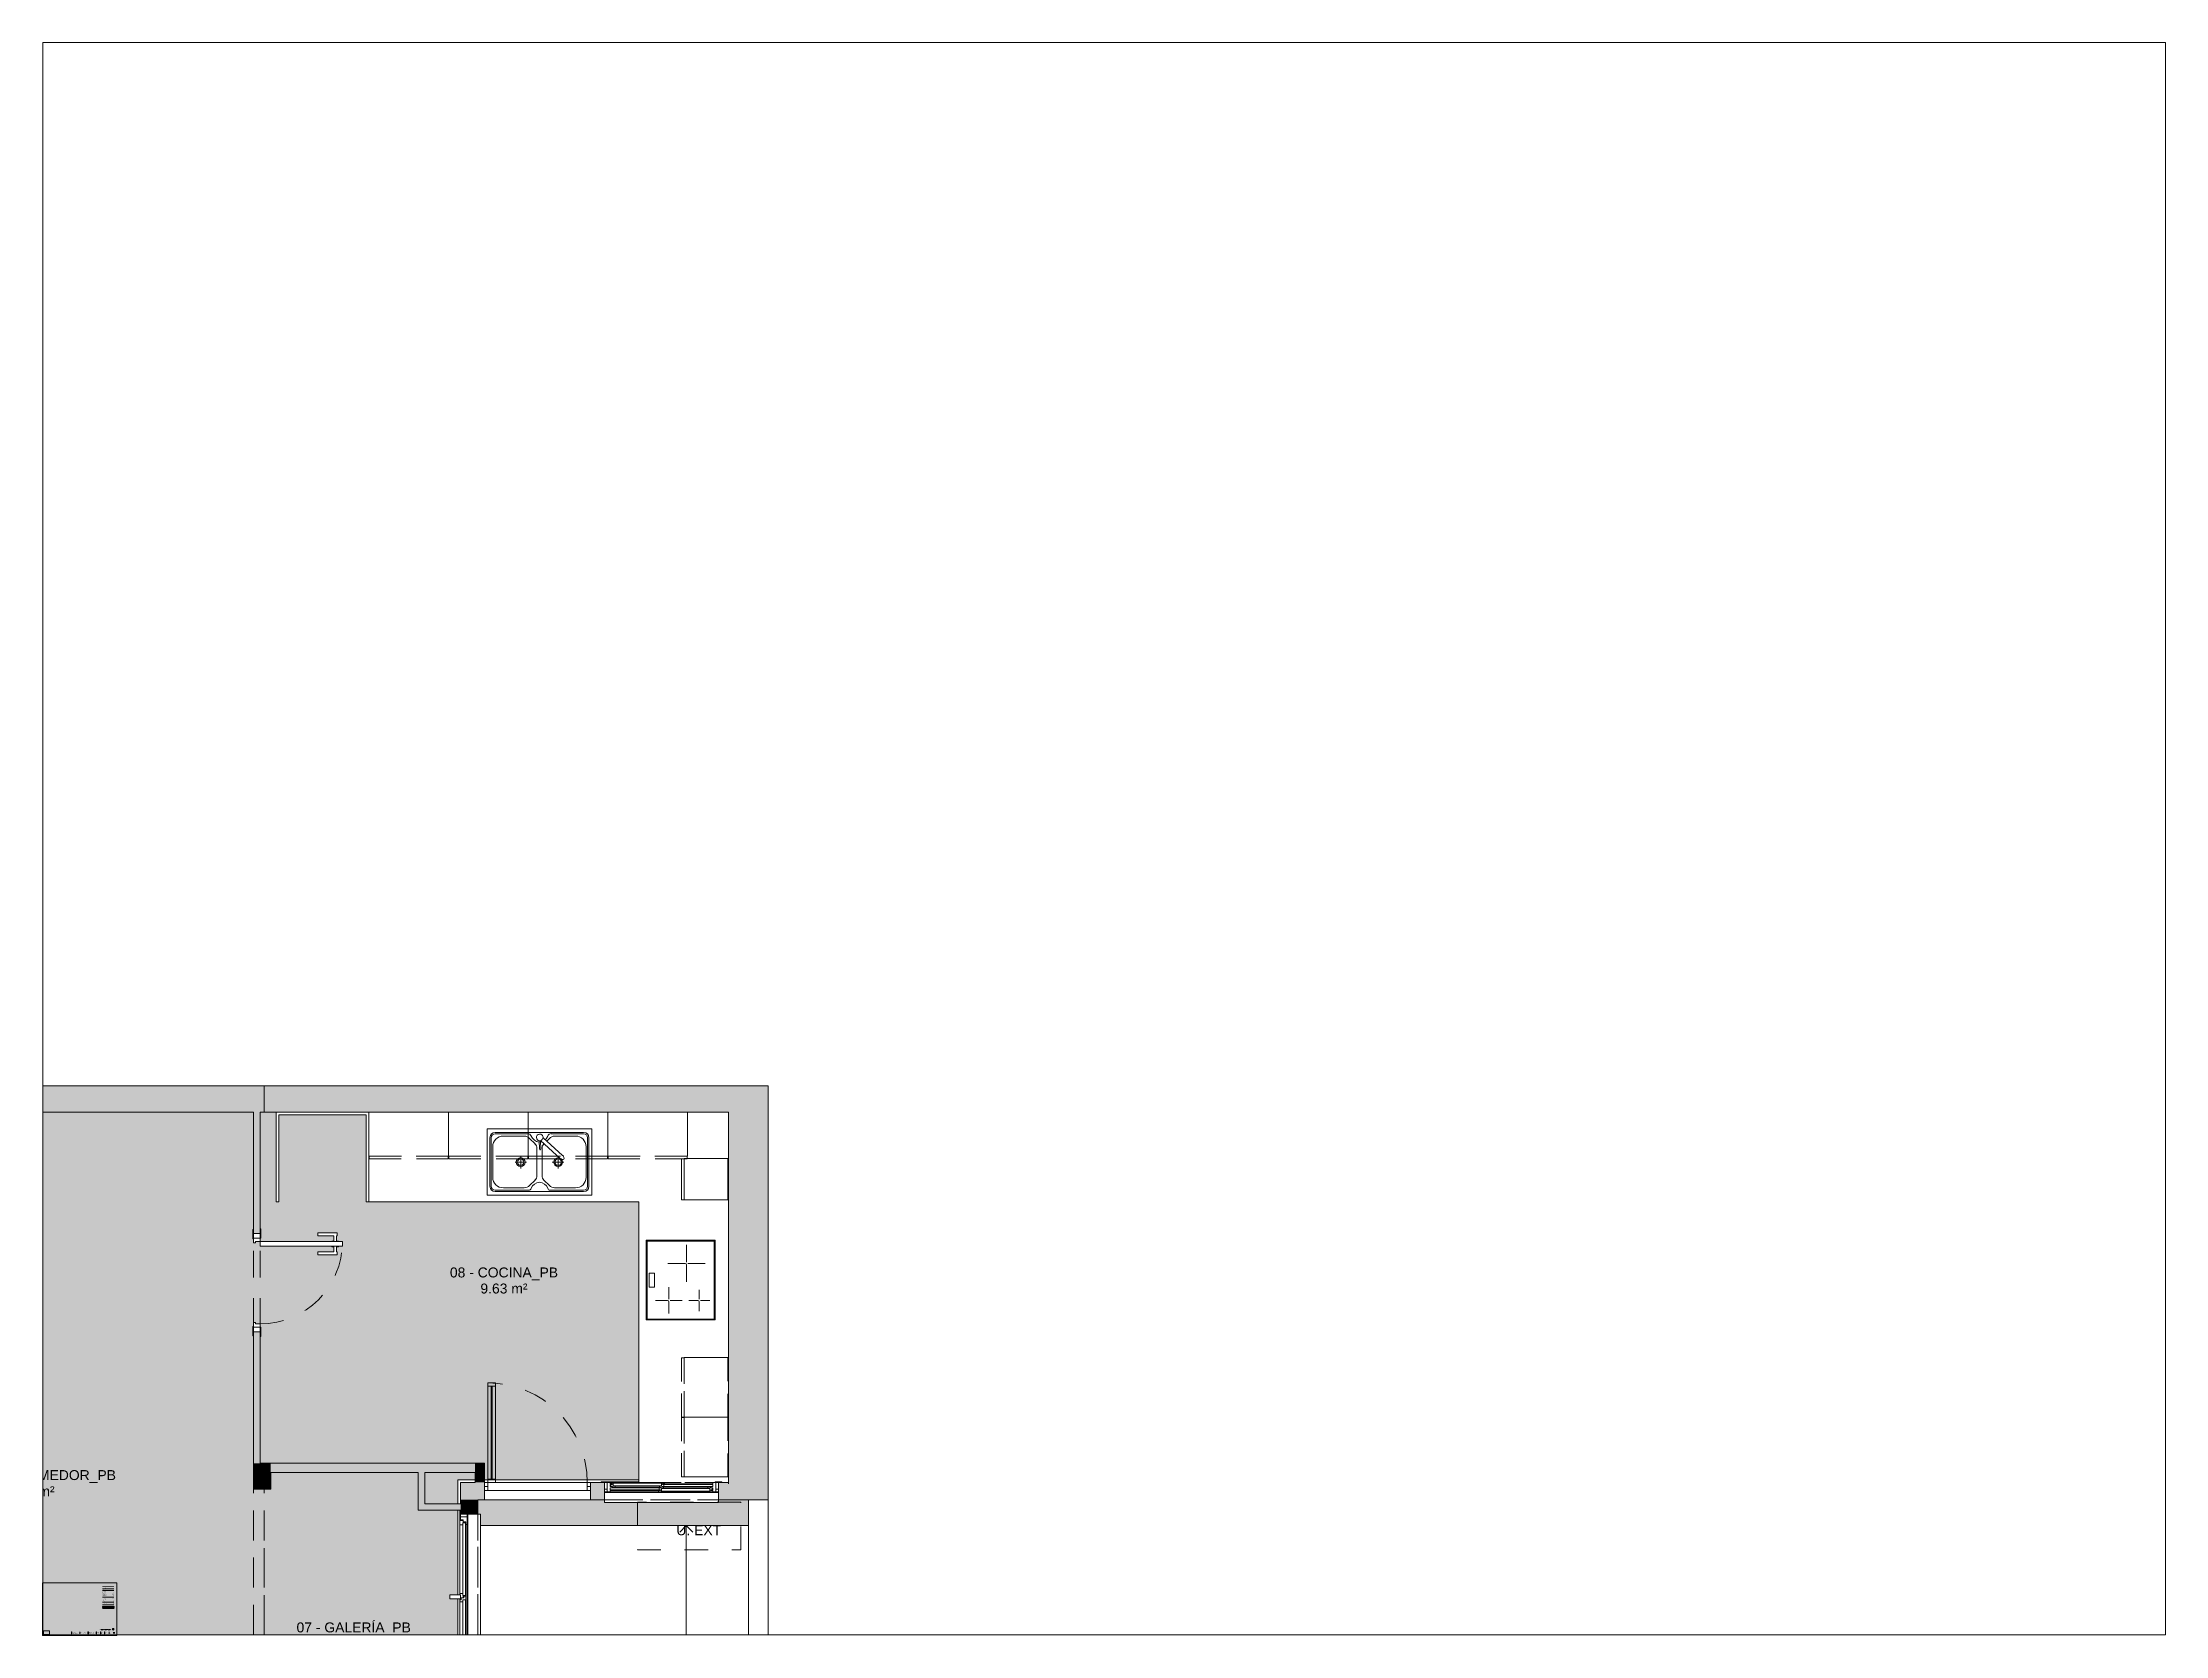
# Paper-space layout 'Layout1' of a CAD drawing. Header units: metres. Extents: x 0 to 12, y 0 to 9.
# The model-space entities are those that its viewports show. They can reach past a viewport. Long polylines and large blocks are cut down to what shows.
import ezdxf

# ---------------------------------------------------------------- set-up
doc = ezdxf.new("R2010")
doc.units = ezdxf.units.M
doc.linetypes.add('TRS Trazos', pattern=[0.002, 0.001, -0.001])
doc.linetypes.add('TRS_Puntos', pattern=[0.00053, 0, -0.00053])
for name, color, linetype, lineweight, true_color in [('_ PROJECCIÓ ESTANTERIES', 9, 'TRS_Puntos', 5, 0xc2808080), ('A-DETL', 7, 'Continuous', 5, 0xc200a600), ('A-DETL-MBND', 9, 'Continuous', 5, 0xc2808080), ('A-GLAZ-CURT-HDLN', 9, 'TRS_Puntos', 5, 0xc2808080)]:
    doc.layers.add(name, color=color, linetype=linetype, lineweight=lineweight, true_color=true_color)
for name, color, linetype, lineweight in [('A-ANNO-NOTE', 7, 'Continuous', 9), ('A-DOOR', 7, 'Continuous', 5), ('A-FLOR-PATT', 7, 'Continuous', 5), ('A-P02', 7, 'Continuous', 15), ('ANOTACIÓN', 7, 'Continuous', 25), ('FUSTERIA', 7, 'Continuous', 13), ('G-ANNO-LEGN', 7, 'Continuous', 9), ('G-ANNO-SCHD', 7, 'Continuous', 9), ('G-ANNO-TEXT', 7, 'Continuous', 9), ('G-ANNO-TTLB', 7, 'Continuous', 9), ('MOBILIARI', 7, 'Continuous', 5), ('MURS DETALL', 7, 'Continuous', 20), ('OMBREJAT SOLID', 7, 'Continuous', 20), ('PAVIMENTOS', 7, 'Continuous', 5), ('Q-SPCQ', 7, 'Continuous', 5), ('S-STRS', 7, 'Continuous', 15), ('S-STRS-ANNO', 7, 'Continuous', 5), ('SANITARIS I CUINES', 7, 'Continuous', 5), ('TECHOS', 7, 'Continuous', 5)]:
    doc.layers.add(name, color=color, linetype=linetype, lineweight=lineweight)
doc.styles.add('Arial_2', font='arial.ttf', dxfattribs={"height": 0.075})
doc.styles.add('Arial_3', font='arial.ttf', dxfattribs={"height": 0.002})
doc.styles.add('Arial_4', font='arial.ttf', dxfattribs={"height": 0.0026})
doc.styles.add('Arial_5', font='arial.ttf', dxfattribs={"height": 0.004})
doc.styles.add('Arial_6', font='arial.ttf', dxfattribs={"height": 0.0018})
doc.styles.add('Arial_7', font='arial.ttf', dxfattribs={"height": 0.0015})
doc.styles.add('Poppins Medium_B', font='Poppins-Medium.ttf', dxfattribs={"height": 0.0015})
picture_1 = doc.add_image_def('image5.jpg', size_in_pixel=(5697, 3371))

# ---------------------------------------------------------------- blocks, each defined once
blk = doc.blocks.new('TRS_DIN A3 ESP HORIZONTAL - TRS_DIN A3 ESP HORIZONTAL-7443934-ESTADO ACTUAL_PB')
at = {"layer": 'G-ANNO-TTLB'}
h = blk.add_hatch(color=256, dxfattribs=at)
h.paths.add_polyline_path([(0.209, 0.016), (0.209, 0.006), (0.208, 0.006), (0.208, 0.016)])
h.paths.add_polyline_path([(0.375, 0.016), (0.375, 0.006), (0.374, 0.006), (0.374, 0.016)])
h.paths.add_polyline_path([(0.35, 0.016), (0.35, 0.006), (0.349, 0.006), (0.349, 0.016)])
h.paths.add_polyline_path([(0.327, 0.016), (0.327, 0.006), (0.325, 0.006), (0.325, 0.016)])
h.paths.add_polyline_path([(0.304, 0.016), (0.304, 0.006), (0.302, 0.006), (0.302, 0.016)])
h.paths.add_polyline_path([(0.257, 0.016), (0.257, 0.006), (0.255, 0.006), (0.255, 0.016)])
h.paths.add_polyline_path([(0.163, 0.016), (0.163, 0.006), (0.161, 0.006), (0.161, 0.016)])
at = {"layer": 'G-ANNO-TTLB', "true_color": 0xc0c0c0}
blk.add_hatch(color=9, dxfattribs=at).paths.add_polyline_path([(0.408, 0.016), (0.408, 0.006), (0.397, 0.006), (0.397, 0.016)])
at = {"layer": 'G-ANNO-TTLB'}
for p, q in [((0.418, 0.293), (-0.002, 0.293)), ((-0.002, 0.293), (-0.002, -0.004)), ((0.418, 0.293), (-0.002, 0.293)), ((-0.002, 0.293), (-0.002, -0.004)), ((0.418, -0.004), (0.418, 0.293)), ((0.418, -0.004), (0.418, 0.293)), ((0.163, 0.016), (0.161, 0.016)), ((0.161, 0.016), (0.161, 0.006)), ((0.161, 0.006), (0.163, 0.006)), ((0.163, 0.006), (0.163, 0.016)), ((0.209, 0.016), (0.208, 0.016)), ((0.208, 0.016), (0.208, 0.006)), ((0.208, 0.006), (0.209, 0.006)), ((0.209, 0.006), (0.209, 0.016)), ((0.257, 0.016), (0.255, 0.016)), ((0.255, 0.016), (0.255, 0.006)), ((0.255, 0.006), (0.257, 0.006)), ((0.257, 0.006), (0.257, 0.016)), ((0.304, 0.016), (0.302, 0.016)), ((0.302, 0.016), (0.302, 0.006)), ((0.302, 0.006), (0.304, 0.006)), ((0.304, 0.006), (0.304, 0.016)), ((0.327, 0.016), (0.325, 0.016)), ((0.325, 0.016), (0.325, 0.006)), ((0.325, 0.006), (0.327, 0.006)), ((0.327, 0.006), (0.327, 0.016)), ((0.35, 0.016), (0.349, 0.016)), ((0.349, 0.016), (0.349, 0.006)), ((0.349, 0.006), (0.35, 0.006)), ((0.35, 0.006), (0.35, 0.016)), ((0.375, 0.016), (0.374, 0.016)), ((0.374, 0.016), (0.374, 0.006)), ((0.374, 0.006), (0.375, 0.006)), ((0.375, 0.006), (0.375, 0.016)), ((-0.002, -0.004), (0.418, -0.004)), ((-0.002, -0.004), (0.418, -0.004))]:
    blk.add_line(p, q, dxfattribs=at)
at = {"layer": 'G-ANNO-TTLB', "color": 8, "true_color": 0x808080, "char_height": 0.0015, "attachment_point": 1, "style": 'Poppins Medium_B'}
for s, insert, width in [('PROYECTO', (0.164, 0.016), 0.01411), ('CLIENTE', (0.211, 0.016), 0.01034), ('DESCRIPCIÓN', (0.259, 0.016), 0.01788), ('FECHA', (0.306, 0.016), 0.00866), ('ESCALA', (0.329, 0.016), 0.01002), ('REVISIÓN', (0.352, 0.016), 0.01203), ('PLANO', (0.377, 0.016), 0.00866)]:
    blk.add_mtext(s, dxfattribs=dict(at, insert=insert, width=width))
at = {"layer": 'G-ANNO-TTLB', "insert": (0.329, 0.007), "char_height": 0.002, "width": 0.0109, "attachment_point": 1, "style": 'Arial_3'}
blk.add_mtext('DIN A3', dxfattribs=at)
at = {"layer": 'G-ANNO-TTLB'}
image = blk.add_image(picture_1, insert=(0.003, 0.001), size_in_units=(0.0348, 0.0206), dxfattribs=at)
image.dxf.flags = 7
blk = doc.blocks.new('Escala Grafica1 - Escala Grafica 2-4249532-ESTADO ACTUAL_PB')
at = {"layer": 'A-ANNO-NOTE', "true_color": 0x828282}
h = blk.add_hatch(color=8, dxfattribs=at)
h.paths.add_polyline_path([(0.05, 0), (0.04, 0), (0.04, 0.001), (0.05, 0.001)])
h.paths.add_polyline_path([(0.03, 0), (0.02, 0), (0.02, 0.001), (0.03, 0.001)])
h.paths.add_polyline_path([(0.01, 0.001), (0.01, 0), (0, 0), (0, 0.001)])
h = blk.add_hatch(color=8, dxfattribs=at)
h.paths.add_polyline_path([(0.04, 0.001), (0.03, 0.001), (0.03, 0.002), (0.04, 0.002)])
h.paths.add_polyline_path([(0.02, 0.002), (0.02, 0.001), (0.01, 0.001), (0.01, 0.002)])
at = {"layer": 'A-ANNO-NOTE'}
for p, q in [((0, 0), (0, 0.003)), ((0, 0.001), (0.05, 0.001)), ((0.01, 0.001), (0, 0.001)), ((0, 0.001), (0, 0)), ((0, 0), (0.01, 0)), ((0.01, 0), (0.01, 0.003)), ((0.02, 0.002), (0.01, 0.002)), ((0.01, 0.002), (0.01, 0.001)), ((0.01, 0.001), (0.02, 0.001)), ((0.01, 0), (0.01, 0.001)), ((0.02, 0), (0.02, 0.003)), ((0.02, 0.001), (0.02, 0.002)), ((0.03, 0.001), (0.02, 0.001)), ((0.02, 0.001), (0.02, 0)), ((0.02, 0), (0.03, 0)), ((0.03, 0), (0.03, 0.003)), ((0.04, 0.002), (0.03, 0.002)), ((0.03, 0.002), (0.03, 0.001)), ((0.03, 0.001), (0.04, 0.001)), ((0.03, 0), (0.03, 0.001)), ((0.04, 0), (0.04, 0.003)), ((0.04, 0.001), (0.04, 0.002)), ((0.05, 0.001), (0.04, 0.001)), ((0.04, 0.001), (0.04, 0)), ((0.04, 0), (0.05, 0)), ((0.05, 0), (0.05, 0.003)), ((0.05, 0), (0.05, 0.001))]:
    blk.add_line(p, q, dxfattribs=at)
at = {"layer": 'A-ANNO-NOTE', "insert": (-0.001, 0.005), "char_height": 0.0018, "width": 0.00337, "attachment_point": 1, "style": 'Arial_6'}
blk.add_mtext('00', dxfattribs=at)
blk = doc.blocks.new('Norte - Norte-5533518-ESTADO ACTUAL_PB')
at = {"layer": 'A-ANNO-NOTE'}
h = blk.add_hatch(color=256, dxfattribs=at)
edge = h.paths.add_edge_path()
edge.add_line((0.001, 0), (-0.001, 0))
edge.add_line((-0.001, 0), (-0.001, 0.005))
edge.add_arc((0, 0), 0.005, 84.2608, 95.7392, ccw=False)
edge.add_line((0.001, 0.005), (0.001, 0))
for p, q in [((-0.001, 0.005), (-0.001, 0)), ((0.001, 0), (0.001, 0.005)), ((-0.001, 0), (0.001, 0))]:
    blk.add_line(p, q, dxfattribs=at)
blk.add_circle((0, 0), 0.005, dxfattribs=at)
blk.add_arc((0, 0), 0.005, 84.2608, 95.7392, dxfattribs=at)
at = {"layer": 'A-ANNO-NOTE', "insert": (-0.001, 0.007), "char_height": 0.0018, "width": 0.00297, "attachment_point": 1, "style": 'Arial_6'}
blk.add_mtext('N.', dxfattribs=at)
blk = doc.blocks.new('Rectangular Mullion - 60x25mm-7470592-ESTADO ACTUAL')
at = {"layer": 'FUSTERIA', "linetype": 'TRS_Puntos'}
for p, q in [((1.353, -0.412), (1.353, -0.352)), ((1.353, -0.352), (1.353, -0.412)), ((1.353, -0.352), (2.103, -0.352)), ((1.353, -0.352), (2.103, -0.352)), ((2.103, -0.412), (1.353, -0.412)), ((1.353, -0.412), (2.103, -0.412)), ((2.103, -0.412), (2.103, -0.352)), ((2.103, -0.352), (2.103, -0.412))]:
    blk.add_line(p, q, dxfattribs=at)
blk = doc.blocks.new('TRS-MOB-Modulo cajón CON CUARTERÓN_RVT23 - Armario baño-7497239-ESTADO ACTUAL')
at = {"layer": 'MOBILIARI', "linetype": 'TRS_Puntos'}
for p, q in [((0.3, 0.175), (-0.3, 0.175)), ((-0.3, 0.175), (-0.3, -0.155)), ((-0.3, -0.155), (-0.3, 0.175)), ((-0.3, 0.175), (0.3, 0.175)), ((0.3, -0.155), (0.3, 0.175)), ((0.3, 0.175), (0.3, -0.155)), ((-0.3, -0.155), (0.3, -0.155)), ((0.3, -0.155), (-0.3, -0.155)), ((0.298, -0.155), (-0.298, -0.155)), ((-0.298, -0.155), (0.298, -0.155)), ((-0.298, -0.155), (-0.298, -0.175)), ((-0.298, -0.175), (-0.298, -0.155)), ((-0.28, -0.155), (0.28, -0.155)), ((0.28, -0.155), (-0.28, -0.155)), ((0.298, -0.155), (0.298, -0.175)), ((0.298, -0.175), (0.298, -0.155)), ((-0.298, -0.175), (0.298, -0.175)), ((0.298, -0.175), (-0.298, -0.175))]:
    blk.add_line(p, q, dxfattribs=at)
blk = doc.blocks.new('TRS-MOB-Modulo cajón CON CUARTERÓN_RVT23 - Armario baño-7497341-ESTADO ACTUAL')
at = {"layer": 'MOBILIARI', "linetype": 'TRS_Puntos'}
for p, q in [((-0.298, 0.175), (0.298, 0.175)), ((0.298, 0.175), (-0.298, 0.175)), ((-0.298, 0.155), (-0.298, 0.175)), ((-0.298, 0.175), (-0.298, 0.155)), ((0.298, 0.155), (0.298, 0.175)), ((0.298, 0.175), (0.298, 0.155)), ((0.3, 0.155), (-0.3, 0.155)), ((-0.3, 0.155), (-0.3, -0.175)), ((-0.3, -0.175), (-0.3, 0.155)), ((-0.3, 0.155), (0.3, 0.155)), ((0.298, 0.155), (-0.298, 0.155)), ((-0.298, 0.155), (0.298, 0.155)), ((-0.28, 0.155), (0.28, 0.155)), ((0.28, 0.155), (-0.28, 0.155)), ((0.3, -0.175), (0.3, 0.155)), ((0.3, 0.155), (0.3, -0.175)), ((-0.3, -0.175), (0.3, -0.175)), ((0.3, -0.175), (-0.3, -0.175))]:
    blk.add_line(p, q, dxfattribs=at)
blk = doc.blocks.new('TRS-MOB-Modulo cajón CON CUARTERÓN_RVT23 - Armario baño-7497960-ESTADO ACTUAL')
at = {"layer": 'MOBILIARI', "linetype": 'TRS_Puntos'}
for p, q in [((0.156, 0.175), (-0.156, 0.175)), ((-0.156, 0.175), (-0.156, -0.155)), ((-0.156, -0.155), (-0.156, 0.175)), ((-0.156, 0.175), (0.156, 0.175)), ((0.156, -0.155), (0.156, 0.175)), ((0.156, 0.175), (0.156, -0.155)), ((-0.156, -0.155), (0.156, -0.155)), ((0.156, -0.155), (-0.156, -0.155)), ((0.154, -0.155), (-0.154, -0.155)), ((-0.154, -0.155), (0.154, -0.155)), ((-0.154, -0.155), (-0.154, -0.175)), ((-0.154, -0.175), (-0.154, -0.155)), ((-0.136, -0.155), (0.136, -0.155)), ((0.136, -0.155), (-0.136, -0.155)), ((0.154, -0.155), (0.154, -0.175)), ((0.154, -0.175), (0.154, -0.155)), ((-0.154, -0.175), (0.154, -0.175)), ((0.154, -0.175), (-0.154, -0.175))]:
    blk.add_line(p, q, dxfattribs=at)
blk = doc.blocks.new('TRS-MOB-Modulo cajón CON CUARTERÓN_RVT23 - Armario baño-7498832-ESTADO ACTUAL')
at = {"layer": 'MOBILIARI', "linetype": 'TRS_Puntos'}
for p, q in [((-0.223, 0.175), (0.223, 0.175)), ((0.223, 0.175), (-0.223, 0.175)), ((-0.223, 0.155), (-0.223, 0.175)), ((-0.223, 0.175), (-0.223, 0.155)), ((0.223, 0.155), (0.223, 0.175)), ((0.223, 0.175), (0.223, 0.155)), ((0.225, 0.155), (-0.225, 0.155)), ((-0.225, 0.155), (-0.225, -0.175)), ((-0.225, -0.175), (-0.225, 0.155)), ((-0.225, 0.155), (0.225, 0.155)), ((0.223, 0.155), (-0.223, 0.155)), ((-0.223, 0.155), (0.223, 0.155)), ((-0.205, 0.155), (0.205, 0.155)), ((0.205, 0.155), (-0.205, 0.155)), ((0.225, -0.175), (0.225, 0.155)), ((0.225, 0.155), (0.225, -0.175)), ((-0.225, -0.175), (0.225, -0.175)), ((0.225, -0.175), (-0.225, -0.175))]:
    blk.add_line(p, q, dxfattribs=at)
blk = doc.blocks.new('TRS-MOB-Modulo cajón CON CUARTERÓN_RVT23 - Armario baño-7498833-ESTADO ACTUAL')
at = {"layer": 'MOBILIARI', "linetype": 'TRS_Puntos'}
for p, q in [((0.225, 0.175), (-0.225, 0.175)), ((-0.225, 0.175), (-0.225, -0.155)), ((-0.225, -0.155), (-0.225, 0.175)), ((-0.225, 0.175), (0.225, 0.175)), ((0.225, -0.155), (0.225, 0.175)), ((0.225, 0.175), (0.225, -0.155)), ((-0.225, -0.155), (0.225, -0.155)), ((0.225, -0.155), (-0.225, -0.155)), ((0.223, -0.155), (-0.223, -0.155)), ((-0.223, -0.155), (0.223, -0.155)), ((-0.223, -0.155), (-0.223, -0.175)), ((-0.223, -0.175), (-0.223, -0.155)), ((-0.205, -0.155), (0.205, -0.155)), ((0.205, -0.155), (-0.205, -0.155)), ((0.223, -0.155), (0.223, -0.175)), ((0.223, -0.175), (0.223, -0.155)), ((-0.223, -0.175), (0.223, -0.175)), ((0.223, -0.175), (-0.223, -0.175))]:
    blk.add_line(p, q, dxfattribs=at)
blk = doc.blocks.new('TRS-PUR-GENERICO-porta cuarterón OPACO - 62 x 2_10-V2-ESTADO ACTUAL')
at = {"layer": '_ PROJECCIÓ ESTANTERIES'}
blk.add_arc((0.31, -0.025), 0.62, 180, 270, dxfattribs=at)
at = {"layer": 'A-DOOR'}
for p, q in [((-0.4, 0.03), (-0.4, 0.025)), ((-0.33, 0.03), (-0.4, 0.03)), ((-0.4, 0.025), (-0.33, 0.025)), ((-0.335, 0.025), (-0.335, -0.025)), ((-0.3, 0.025), (-0.335, 0.025)), ((-0.33, 0.025), (-0.33, 0.03)), ((-0.31, 0.01), (-0.3, 0.01)), ((-0.31, -0.025), (-0.31, 0.01)), ((-0.3, 0.01), (-0.3, 0.025)), ((0.3, 0.025), (0.3, 0.01)), ((0.335, 0.025), (0.3, 0.025)), ((0.3, 0.01), (0.31, 0.01)), ((0.31, 0.01), (0.31, -0.025)), ((0.33, 0.03), (0.33, 0.025)), ((0.4, 0.03), (0.33, 0.03)), ((0.33, 0.025), (0.4, 0.025)), ((0.335, -0.025), (0.335, 0.025)), ((0.4, 0.025), (0.4, 0.03)), ((-0.335, -0.025), (-0.405, -0.025)), ((-0.405, -0.025), (-0.405, -0.03)), ((-0.405, -0.03), (-0.335, -0.03)), ((-0.335, -0.03), (-0.335, -0.025)), ((-0.335, -0.025), (-0.31, -0.025)), ((0.31, -0.025), (0.335, -0.025)), ((0.335, -0.025), (0.335, -0.03)), ((0.405, -0.025), (0.335, -0.025)), ((0.335, -0.03), (0.405, -0.03)), ((0.405, -0.03), (0.405, -0.025))]:
    blk.add_line(p, q, dxfattribs=at)
at = {"layer": 'FUSTERIA', "lineweight": 15}
for p, q in [((-0.4, 0.025), (-0.4, 0.03)), ((-0.4, 0.03), (-0.33, 0.03)), ((-0.33, 0.025), (-0.4, 0.025)), ((-0.37, -0.025), (-0.37, 0.025)), ((-0.37, 0.025), (-0.335, 0.025)), ((-0.335, 0.025), (-0.3, 0.025)), ((-0.335, -0.025), (-0.335, 0.025)), ((-0.335, 0.025), (-0.335, -0.025)), ((-0.33, 0.03), (-0.33, 0.025)), ((-0.31, 0.01), (-0.31, -0.025)), ((-0.3, 0.01), (-0.31, 0.01)), ((-0.3, 0.025), (-0.3, 0.01)), ((0.3, 0.025), (0.335, 0.025)), ((0.3, 0.01), (0.3, 0.025)), ((0.31, 0.01), (0.3, 0.01)), ((0.31, -0.025), (0.31, 0.01)), ((0.33, 0.03), (0.4, 0.03)), ((0.33, 0.025), (0.33, 0.03)), ((0.4, 0.025), (0.33, 0.025)), ((0.335, 0.025), (0.335, -0.025)), ((0.335, -0.025), (0.335, 0.025)), ((0.335, 0.025), (0.37, 0.025)), ((0.37, 0.025), (0.37, -0.025)), ((0.4, 0.03), (0.4, 0.025)), ((-0.405, -0.03), (-0.405, -0.025)), ((-0.405, -0.025), (-0.335, -0.025)), ((-0.335, -0.03), (-0.405, -0.03)), ((-0.335, -0.025), (-0.37, -0.025)), ((-0.335, -0.025), (-0.335, -0.03)), ((-0.31, -0.025), (-0.335, -0.025)), ((0.31, -0.025), (0.275, -0.025)), ((0.275, -0.025), (0.275, -0.645)), ((0.33, -0.025), (0.295, -0.025)), ((0.335, -0.025), (0.31, -0.025)), ((0.31, -0.645), (0.31, -0.025)), ((0.335, -0.03), (0.335, -0.025)), ((0.335, -0.025), (0.405, -0.025)), ((0.37, -0.025), (0.335, -0.025)), ((0.405, -0.03), (0.335, -0.03)), ((0.405, -0.025), (0.405, -0.03)), ((0.275, -0.645), (0.31, -0.645))]:
    blk.add_line(p, q, dxfattribs=at)
at = {"layer": 'FUSTERIA'}
for p, q in [((-0.37, 0.025), (-0.335, 0.025)), ((-0.37, 0.025), (-0.37, -0.025)), ((-0.335, -0.025), (-0.335, 0.025)), ((0.335, 0.025), (0.335, -0.025)), ((0.37, 0.025), (0.335, 0.025)), ((0.37, -0.025), (0.37, 0.025)), ((-0.335, -0.025), (-0.37, -0.025)), ((0.335, -0.025), (0.37, -0.025)), ((0.21, -0.46), (0.232, -0.46)), ((0.21, -0.605), (0.21, -0.46)), ((0.232, -0.46), (0.232, -0.579)), ((0.353, -0.46), (0.375, -0.46)), ((0.353, -0.579), (0.353, -0.46)), ((0.375, -0.46), (0.375, -0.605)), ((0.232, -0.605), (0.21, -0.605)), ((0.232, -0.579), (0.271, -0.579)), ((0.232, -0.6), (0.232, -0.605)), ((0.271, -0.6), (0.232, -0.6)), ((0.271, -0.564), (0.275, -0.564)), ((0.271, -0.579), (0.271, -0.564)), ((0.271, -0.615), (0.271, -0.6)), ((0.275, -0.615), (0.271, -0.615)), ((0.275, -0.564), (0.275, -0.615)), ((0.31, -0.564), (0.314, -0.564)), ((0.31, -0.615), (0.31, -0.564)), ((0.314, -0.615), (0.31, -0.615)), ((0.314, -0.564), (0.314, -0.579)), ((0.314, -0.579), (0.353, -0.579)), ((0.314, -0.6), (0.314, -0.615)), ((0.353, -0.6), (0.314, -0.6)), ((0.353, -0.605), (0.353, -0.6)), ((0.375, -0.605), (0.353, -0.605))]:
    blk.add_line(p, q, dxfattribs=at)
blk = doc.blocks.new('TRS-VEN-GENERICO-Ventana 2 hojas - Batiente 1100x1000 mm _tapetas 5cm_-7470229-ESTADO ACTUAL')
at = {"layer": 'FUSTERIA', "lineweight": 15}
for p, q in [((-0.655, 0.07), (-0.605, 0.07)), ((-0.655, 0.066), (-0.655, 0.07)), ((-0.63, 0.066), (-0.655, 0.066)), ((-0.63, 0.065), (-0.63, 0.066)), ((-0.63, 0.065), (-0.61, 0.065)), ((-0.63, 0.015), (-0.63, 0.065)), ((-0.605, 0.065), (-0.63, 0.065)), ((-0.61, 0.015), (-0.63, 0.015)), ((-0.63, 0.015), (-0.6, 0.015)), ((-0.63, 0.01), (-0.63, 0.015)), ((-0.6, 0.01), (-0.63, 0.01)), ((-0.61, 0.065), (-0.61, 0.015)), ((-0.61, 0.065), (-0.588, 0.065)), ((-0.61, 0.015), (-0.61, 0.065)), ((-0.556, 0.015), (-0.61, 0.015)), ((-0.605, 0.07), (-0.605, 0.065)), ((-0.6, 0.015), (-0.6, 0.01)), ((-0.596, 0.07), (-0.55, 0.07)), ((-0.596, 0.065), (-0.596, 0.07)), ((-0.582, 0.065), (-0.596, 0.065)), ((-0.588, 0.065), (-0.588, 0.045)), ((-0.588, 0.045), (-0.573, 0.045)), ((-0.582, 0.045), (-0.582, 0.065)), ((-0.57, 0.045), (-0.582, 0.045)), ((-0.573, 0.045), (-0.573, 0.025)), ((-0.573, 0.025), (-0.55, 0.025)), ((-0.57, 0.025), (-0.57, 0.045)), ((-0.55, 0.025), (-0.57, 0.025)), ((-0.565, 0.047), (-0.565, 0.027)), ((-0.55, 0.047), (-0.565, 0.047)), ((-0.565, 0.027), (-0.55, 0.027)), ((-0.55, 0.025), (-0.556, 0.015)), ((-0.55, 0.07), (-0.55, 0.047)), ((-0.55, 0.027), (-0.55, 0.025)), ((-0.03, 0.07), (-0.014, 0.07)), ((-0.03, 0.047), (-0.03, 0.07)), ((-0.015, 0.047), (-0.03, 0.047)), ((-0.03, 0.027), (-0.015, 0.027)), ((-0.03, 0.025), (-0.03, 0.027)), ((0.012, 0.025), (-0.03, 0.025)), ((-0.015, 0.027), (-0.015, 0.047)), ((-0.014, 0.07), (-0.008, 0.07)), ((-0.014, 0.065), (-0.014, 0.07)), ((-0.014, 0.07), (-0.014, 0.06)), ((0, 0.065), (-0.014, 0.065)), ((-0.014, 0.06), (0, 0.06)), ((0, 0.045), (0, 0.065)), ((0, 0.06), (0, 0.04)), ((0.012, 0.045), (0, 0.045)), ((0, 0.04), (0.012, 0.04)), ((0.012, 0.025), (0.012, 0.045)), ((0.012, 0.04), (0.012, 0.025)), ((0.032, 0.025), (0.012, 0.025)), ((0.017, 0.047), (0.017, 0.027)), ((0.032, 0.047), (0.017, 0.047)), ((0.017, 0.027), (0.032, 0.027)), ((0.022, 0.07), (0.032, 0.07)), ((0.032, 0.07), (0.032, 0.047)), ((0.032, 0.027), (0.032, 0.025)), ((0.55, 0.07), (0.596, 0.07)), ((0.55, 0.047), (0.55, 0.07)), ((0.565, 0.047), (0.55, 0.047)), ((0.55, 0.027), (0.565, 0.027)), ((0.55, 0.025), (0.55, 0.027)), ((0.55, 0.025), (0.573, 0.025)), ((0.556, 0.015), (0.55, 0.025)), ((0.57, 0.025), (0.55, 0.025)), ((0.61, 0.015), (0.556, 0.015)), ((0.565, 0.027), (0.565, 0.047)), ((0.582, 0.045), (0.57, 0.045)), ((0.57, 0.045), (0.57, 0.025)), ((0.573, 0.045), (0.588, 0.045)), ((0.573, 0.025), (0.573, 0.045)), ((0.582, 0.065), (0.582, 0.045)), ((0.596, 0.065), (0.582, 0.065)), ((0.588, 0.065), (0.61, 0.065)), ((0.588, 0.045), (0.588, 0.065)), ((0.596, 0.07), (0.596, 0.065)), ((0.6, 0.015), (0.63, 0.015)), ((0.6, 0.01), (0.6, 0.015)), ((0.63, 0.01), (0.6, 0.01)), ((0.605, 0.07), (0.655, 0.07)), ((0.605, 0.065), (0.605, 0.07)), ((0.63, 0.065), (0.605, 0.065)), ((0.61, 0.065), (0.63, 0.065)), ((0.61, 0.015), (0.61, 0.065)), ((0.61, 0.065), (0.61, 0.015)), ((0.63, 0.015), (0.61, 0.015)), ((0.63, 0.066), (0.63, 0.065)), ((0.655, 0.066), (0.63, 0.066)), ((0.63, 0.065), (0.63, 0.015)), ((0.63, 0.015), (0.63, 0.01)), ((0.655, 0.07), (0.655, 0.066))]:
    blk.add_line(p, q, dxfattribs=at)
at = {"layer": 'FUSTERIA'}
for p, q in [((-0.008, 0.07), (-0.655, 0.07)), ((-0.64, 0.066), (-0.63, 0.066)), ((-0.63, 0.066), (-0.63, 0.065)), ((-0.63, 0.065), (-0.63, 0.015)), ((-0.582, 0.065), (-0.63, 0.065)), ((-0.63, 0.065), (-0.582, 0.065)), ((-0.63, 0.015), (0.63, 0.015)), ((-0.63, 0.015), (-0.63, 0.01)), ((0.63, 0.015), (-0.63, 0.015)), ((-0.63, 0.01), (-0.63, -0.085)), ((-0.63, 0.01), (0.63, 0.01)), ((-0.63, -0.085), (-0.63, 0.01)), ((0.63, 0.01), (-0.63, 0.01)), ((-0.63, 0.01), (0.63, 0.01)), ((-0.61, 0.065), (-0.582, 0.065)), ((-0.61, 0.015), (-0.61, 0.065)), ((0.61, 0.015), (-0.61, 0.015)), ((-0.008, 0.07), (-0.605, 0.07)), ((-0.605, 0.065), (-0.605, 0.07)), ((-0.582, 0.065), (-0.605, 0.065)), ((-0.6, 0.015), (0.6, 0.015)), ((-0.6, 0.01), (-0.6, 0.015)), ((0.6, 0.01), (-0.6, 0.01)), ((-0.565, 0.027), (-0.565, 0.047)), ((-0.565, 0.047), (-0.015, 0.047)), ((-0.015, 0.027), (-0.565, 0.027)), ((-0.015, 0.047), (-0.015, 0.027)), ((-0.014, 0.065), (0, 0.065)), ((0, 0.065), (-0.014, 0.065)), ((0, 0.065), (-0.014, 0.065)), ((-0.014, 0.065), (0, 0.065)), ((-0.008, 0.145), (-0.008, 0.065)), ((0.022, 0.145), (-0.008, 0.145)), ((-0.008, 0.065), (0.022, 0.065)), ((0.022, 0.145), (-0.007, 0.145)), ((-0.007, 0.065), (0.022, 0.065)), ((0.017, 0.027), (0.017, 0.047)), ((0.017, 0.047), (0.565, 0.047)), ((0.565, 0.027), (0.017, 0.027)), ((0.022, 0.065), (0.022, 0.145)), ((0.605, 0.07), (0.022, 0.07)), ((0.655, 0.07), (0.022, 0.07)), ((0.565, 0.047), (0.565, 0.027)), ((0.582, 0.065), (0.61, 0.065)), ((0.63, 0.065), (0.582, 0.065)), ((0.605, 0.065), (0.582, 0.065)), ((0.582, 0.065), (0.63, 0.065)), ((0.6, 0.01), (0.6, 0.015)), ((0.605, 0.065), (0.605, 0.07)), ((0.61, 0.015), (0.61, 0.065)), ((0.63, 0.066), (0.655, 0.066)), ((0.63, 0.066), (0.63, 0.065)), ((0.63, 0.065), (0.63, 0.015)), ((0.63, 0.015), (0.63, 0.01)), ((0.63, -0.085), (0.63, 0.01)), ((0.63, -0.085), (0.63, 0.01)), ((0.655, 0.07), (0.655, 0.066)), ((0.63, -0.085), (-0.63, -0.085)), ((-0.63, -0.085), (0.63, -0.085))]:
    blk.add_line(p, q, dxfattribs=at)
at = {"layer": 'FUSTERIA', "lineweight": 5}
for p, q in [((-0.61, 0.065), (-0.61, 0.015)), ((-0.582, 0.065), (-0.61, 0.065)), ((-0.61, 0.015), (0.61, 0.015)), ((-0.596, 0.07), (-0.596, 0.065)), ((-0.596, 0.07), (-0.014, 0.07)), ((-0.596, 0.065), (-0.582, 0.065)), ((-0.588, 0.045), (-0.588, 0.065)), ((-0.588, 0.065), (-0.582, 0.065)), ((-0.57, 0.045), (-0.588, 0.045)), ((-0.582, 0.065), (-0.582, 0.045)), ((-0.57, 0.045), (-0.582, 0.045)), ((-0.573, 0.025), (-0.573, 0.045)), ((-0.573, 0.045), (-0.57, 0.045)), ((0.573, 0.025), (-0.573, 0.025)), ((-0.57, 0.045), (-0.57, 0.025)), ((-0.57, 0.025), (0.012, 0.025)), ((-0.565, 0.047), (-0.015, 0.047)), ((-0.565, 0.047), (-0.565, 0.027)), ((-0.565, 0.027), (-0.565, 0.047)), ((-0.565, 0.047), (-0.015, 0.047)), ((-0.015, 0.027), (-0.565, 0.027)), ((-0.565, 0.027), (-0.015, 0.027)), ((-0.556, 0.015), (-0.55, 0.025)), ((0.556, 0.015), (-0.556, 0.015)), ((-0.55, 0.07), (-0.03, 0.07)), ((-0.55, 0.047), (-0.55, 0.07)), ((-0.55, 0.047), (-0.03, 0.047)), ((-0.55, 0.025), (-0.55, 0.027)), ((-0.55, 0.027), (-0.03, 0.027)), ((-0.55, 0.025), (0.55, 0.025)), ((-0.55, 0.025), (-0.03, 0.025)), ((-0.03, 0.07), (-0.03, 0.047)), ((-0.03, 0.027), (-0.03, 0.025)), ((-0.015, 0.027), (-0.015, 0.047)), ((-0.015, 0.047), (-0.015, 0.027)), ((-0.014, 0.07), (-0.014, 0.065)), ((-0.008, 0.07), (-0.014, 0.07)), ((-0.014, 0.07), (-0.014, 0.065)), ((-0.014, 0.065), (0, 0.065)), ((0, 0.065), (-0.014, 0.065)), ((-0.014, 0.065), (0, 0.065)), ((-0.014, 0.065), (-0.014, 0.06)), ((0, 0.06), (-0.014, 0.06)), ((0, 0.065), (0, 0.045)), ((0, 0.04), (0, 0.06)), ((0, 0.045), (0.012, 0.045)), ((0.012, 0.045), (0, 0.045)), ((0, 0.045), (0.012, 0.045)), ((0.012, 0.04), (0, 0.04)), ((0.012, 0.045), (0.012, 0.025)), ((0.012, 0.025), (0.012, 0.04)), ((0.012, 0.025), (0.57, 0.025)), ((0.017, 0.027), (0.017, 0.047)), ((0.017, 0.047), (0.565, 0.047)), ((0.017, 0.047), (0.565, 0.047)), ((0.017, 0.047), (0.017, 0.027)), ((0.565, 0.027), (0.017, 0.027)), ((0.565, 0.027), (0.017, 0.027)), ((0.596, 0.07), (0.022, 0.07)), ((0.032, 0.047), (0.032, 0.07)), ((0.032, 0.07), (0.55, 0.07)), ((0.55, 0.047), (0.032, 0.047)), ((0.032, 0.025), (0.032, 0.027)), ((0.032, 0.027), (0.55, 0.027)), ((0.032, 0.025), (0.55, 0.025)), ((0.55, 0.047), (0.55, 0.07)), ((0.55, 0.025), (0.55, 0.027)), ((0.556, 0.015), (0.55, 0.025)), ((0.565, 0.027), (0.565, 0.047)), ((0.565, 0.027), (0.565, 0.047)), ((0.57, 0.045), (0.573, 0.045)), ((0.588, 0.045), (0.57, 0.045)), ((0.57, 0.045), (0.57, 0.025)), ((0.57, 0.045), (0.582, 0.045)), ((0.573, 0.025), (0.573, 0.045)), ((0.582, 0.065), (0.588, 0.065)), ((0.61, 0.065), (0.582, 0.065)), ((0.582, 0.065), (0.582, 0.045)), ((0.582, 0.065), (0.596, 0.065)), ((0.588, 0.045), (0.588, 0.065)), ((0.596, 0.07), (0.596, 0.065)), ((0.61, 0.065), (0.61, 0.015))]:
    blk.add_line(p, q, dxfattribs=at)
blk = doc.blocks.new('TRS_Puerta Batiente con Fijo Acero y Vidrio - 90X220-7529277-ESTADO ACTUAL')
at = {"layer": 'A-GLAZ-CURT-HDLN'}
blk.add_arc((-0.375, 0.03), 0.75, 0, 90, dxfattribs=at)
at = {"layer": 'FUSTERIA'}
for p, q in [((-0.315, 0.78), (-0.375, 0.78)), ((-0.375, 0.78), (-0.375, 0.755)), ((-0.375, 0.755), (-0.315, 0.755)), ((-0.349, 0.055), (-0.349, 0.755)), ((-0.341, 0.055), (-0.341, 0.755)), ((-0.315, 0.755), (-0.315, 0.78)), ((-0.315, 0.055), (-0.375, 0.055)), ((-0.375, 0.055), (-0.375, 0.03)), ((-0.375, 0.03), (-0.315, 0.03)), ((-0.315, 0.03), (-0.315, 0.055))]:
    blk.add_line(p, q, dxfattribs=at)
at = {"layer": 'FUSTERIA', "lineweight": 5}
for p, q in [((-0.375, 0.055), (-0.375, 0.755)), ((-0.315, 0.055), (-0.315, 0.755))]:
    blk.add_line(p, q, dxfattribs=at)
blk = doc.blocks.new('Rectangular Mullion - 60x25mm-7470593-ESTADO ACTUAL')
at = {"layer": 'FUSTERIA'}
for p, q in [((1.353, -0.412), (1.353, -0.352)), ((1.353, -0.352), (1.353, -0.412)), ((2.103, -0.352), (1.353, -0.352)), ((2.103, -0.352), (1.353, -0.352)), ((1.353, -0.412), (2.103, -0.412)), ((2.103, -0.412), (1.353, -0.412)), ((2.103, -0.412), (2.103, -0.352)), ((2.103, -0.352), (2.103, -0.412))]:
    blk.add_line(p, q, dxfattribs=at)
blk = doc.blocks.new('Rectangular Mullion - 60x25mm-7529278-ESTADO ACTUAL')
at = {"layer": 'FUSTERIA', "lineweight": 15}
for p, q in [((-0.025, 0.03), (0, 0.03)), ((-0.025, -0.03), (-0.025, 0.03)), ((0, 0.03), (0, -0.03)), ((0, -0.03), (-0.025, -0.03))]:
    blk.add_line(p, q, dxfattribs=at)
blk = doc.blocks.new('Rectangular Mullion - 60x25mm-7529279-ESTADO ACTUAL')
at = {"layer": 'FUSTERIA', "lineweight": 15}
for p, q in [((0, 0.03), (-0.025, 0.03)), ((-0.025, 0.03), (-0.025, -0.03)), ((0, -0.03), (0, 0.03)), ((-0.025, -0.03), (0, -0.03))]:
    blk.add_line(p, q, dxfattribs=at)
blk = doc.blocks.new('TRS-VEN-GENERICO-Ventana 2 hojas correderas - 700x700 mm-7474547-ESTADO ACTUAL')
at = {"layer": 'FUSTERIA'}
for p, q in [((-0.43, 0.085), (0.43, 0.085)), ((-0.43, 0.085), (-0.43, 0.01)), ((-0.43, 0.01), (-0.43, 0.085)), ((0.43, 0.085), (-0.43, 0.085)), ((0.43, 0.01), (-0.43, 0.01)), ((-0.43, 0.01), (0.43, 0.01)), ((-0.43, 0.005), (-0.43, 0.01)), ((-0.43, 0.01), (0.43, 0.01)), ((0.43, 0.005), (-0.43, 0.005)), ((0.4, 0.01), (-0.4, 0.01)), ((-0.4, 0.01), (-0.4, 0.005)), ((-0.4, 0.005), (0.4, 0.005)), ((0, 0), (-0.365, 0)), ((-0.365, 0), (-0.365, -0.02)), ((0, -0.02), (0, 0)), ((0.4, 0.01), (0.4, 0.005)), ((0.43, 0.01), (0.43, 0.085)), ((0.43, 0.01), (0.43, 0.085)), ((0.43, 0.005), (0.43, 0.01)), ((-0.43, -0.055), (-0.43, -0.015)), ((-0.43, -0.015), (-0.41, -0.015)), ((-0.41, -0.015), (-0.41, -0.055)), ((-0.365, -0.02), (0, -0.02)), ((0.365, -0.04), (0, -0.04)), ((0, -0.04), (0, -0.06)), ((0, -0.06), (0.365, -0.06)), ((0.17, -0.065), (0.41, -0.065)), ((0.43, -0.065), (0.17, -0.065)), ((0.405, -0.065), (0.17, -0.065)), ((0.17, -0.065), (0.43, -0.065)), ((0.405, -0.07), (0.17, -0.07)), ((0.455, -0.07), (0.17, -0.07)), ((0.365, -0.06), (0.365, -0.04)), ((0.405, -0.065), (0.405, -0.07)), ((0.41, -0.015), (0.43, -0.015)), ((0.41, -0.015), (0.41, -0.065)), ((0.43, -0.065), (0.43, -0.015)), ((0.43, -0.066), (0.43, -0.065)), ((0.43, -0.066), (0.455, -0.066)), ((0.455, -0.07), (0.455, -0.066))]:
    blk.add_line(p, q, dxfattribs=at)
at = {"layer": 'FUSTERIA', "lineweight": 15}
for p, q in [((-0.43, 0.01), (-0.43, 0.005)), ((-0.4, 0.01), (-0.43, 0.01)), ((-0.43, 0.005), (-0.4, 0.005)), ((-0.388, 0.005), (-0.41, 0.005)), ((-0.41, 0.005), (-0.41, -0.065)), ((-0.4, 0.005), (-0.4, 0.01)), ((-0.388, -0.005), (-0.388, 0.005)), ((-0.35, 0.005), (-0.387, 0.005)), ((-0.387, 0.005), (-0.387, -0.003)), ((-0.365, -0.02), (-0.365, 0)), ((-0.365, 0), (-0.35, 0)), ((-0.35, 0), (-0.35, 0.005)), ((0.022, 0.005), (-0.015, 0.005)), ((-0.015, 0.005), (-0.015, 0)), ((-0.015, 0), (0, 0)), ((0, 0), (0, -0.02)), ((0.022, -0.003), (0.022, 0.005)), ((0.41, 0.005), (0.388, 0.005)), ((0.388, 0.005), (0.388, -0.005)), ((0.43, 0.01), (0.4, 0.01)), ((0.4, 0.01), (0.4, 0.005)), ((0.4, 0.005), (0.43, 0.005)), ((0.41, -0.065), (0.41, 0.005)), ((0.43, 0.005), (0.43, 0.01)), ((-0.455, -0.066), (-0.455, -0.07)), ((-0.43, -0.066), (-0.455, -0.066)), ((-0.455, -0.07), (-0.405, -0.07)), ((-0.43, -0.015), (-0.43, -0.065)), ((-0.41, -0.015), (-0.43, -0.015)), ((-0.43, -0.065), (-0.41, -0.065)), ((-0.405, -0.065), (-0.43, -0.065)), ((-0.43, -0.065), (-0.43, -0.066)), ((-0.41, -0.065), (-0.41, -0.015)), ((-0.41, -0.065), (-0.388, -0.065)), ((-0.405, -0.07), (-0.405, -0.065)), ((-0.373, -0.005), (-0.388, -0.005)), ((-0.388, -0.025), (-0.388, -0.01)), ((-0.388, -0.01), (-0.373, -0.01)), ((-0.373, -0.025), (-0.388, -0.025)), ((-0.388, -0.05), (-0.388, -0.035)), ((-0.388, -0.035), (-0.373, -0.035)), ((-0.373, -0.05), (-0.388, -0.05)), ((-0.388, -0.065), (-0.388, -0.055)), ((-0.388, -0.055), (-0.373, -0.055)), ((-0.387, -0.003), (-0.373, -0.003)), ((-0.373, -0.01), (-0.382, -0.01)), ((-0.382, -0.01), (-0.382, -0.025)), ((-0.382, -0.025), (-0.37, -0.025)), ((-0.373, -0.003), (-0.373, -0.01)), ((-0.373, -0.01), (-0.373, -0.005)), ((-0.373, -0.035), (-0.373, -0.025)), ((-0.373, -0.055), (-0.373, -0.05)), ((-0.37, -0.025), (-0.37, -0.03)), ((-0.37, -0.03), (-0.35, -0.03)), ((-0.35, -0.02), (-0.365, -0.02)), ((-0.35, -0.03), (-0.35, -0.02)), ((-0.008, -0.057), (-0.022, -0.057)), ((-0.022, -0.057), (-0.022, -0.065)), ((-0.022, -0.065), (0.015, -0.065)), ((-0.005, -0.035), (-0.017, -0.035)), ((-0.017, -0.035), (-0.017, -0.05)), ((-0.017, -0.05), (-0.008, -0.05)), ((0, -0.02), (-0.015, -0.02)), ((-0.015, -0.02), (-0.015, -0.03)), ((-0.015, -0.03), (0.005, -0.03)), ((-0.008, -0.05), (-0.008, -0.057)), ((0.015, -0.03), (-0.005, -0.03)), ((-0.005, -0.03), (-0.005, -0.035)), ((0, -0.06), (0, -0.04)), ((0, -0.04), (0.015, -0.04)), ((0.015, -0.06), (0, -0.06)), ((0.005, -0.03), (0.005, -0.025)), ((0.005, -0.025), (0.017, -0.025)), ((0.008, -0.01), (0.008, -0.003)), ((0.008, -0.003), (0.022, -0.003)), ((0.017, -0.01), (0.008, -0.01)), ((0.015, -0.04), (0.015, -0.03)), ((0.015, -0.065), (0.015, -0.06)), ((0.017, -0.025), (0.017, -0.01)), ((0.35, -0.03), (0.35, -0.04)), ((0.37, -0.03), (0.35, -0.03)), ((0.35, -0.04), (0.365, -0.04)), ((0.365, -0.06), (0.35, -0.06)), ((0.35, -0.06), (0.35, -0.065)), ((0.35, -0.065), (0.387, -0.065)), ((0.365, -0.04), (0.365, -0.06)), ((0.37, -0.035), (0.37, -0.03)), ((0.382, -0.035), (0.37, -0.035)), ((0.388, -0.005), (0.373, -0.005)), ((0.373, -0.005), (0.373, -0.01)), ((0.373, -0.01), (0.388, -0.01)), ((0.373, -0.025), (0.373, -0.035)), ((0.388, -0.025), (0.373, -0.025)), ((0.373, -0.035), (0.388, -0.035)), ((0.388, -0.05), (0.373, -0.05)), ((0.373, -0.05), (0.373, -0.055)), ((0.373, -0.057), (0.373, -0.05)), ((0.373, -0.05), (0.382, -0.05)), ((0.373, -0.055), (0.388, -0.055)), ((0.387, -0.057), (0.373, -0.057)), ((0.382, -0.05), (0.382, -0.035)), ((0.387, -0.065), (0.387, -0.057)), ((0.388, -0.01), (0.388, -0.025)), ((0.388, -0.035), (0.388, -0.05)), ((0.388, -0.055), (0.388, -0.065)), ((0.388, -0.065), (0.41, -0.065)), ((0.43, -0.065), (0.405, -0.065)), ((0.405, -0.065), (0.405, -0.07)), ((0.405, -0.07), (0.455, -0.07)), ((0.43, -0.015), (0.41, -0.015)), ((0.41, -0.015), (0.41, -0.065)), ((0.41, -0.065), (0.43, -0.065)), ((0.43, -0.065), (0.43, -0.015)), ((0.43, -0.066), (0.43, -0.065)), ((0.455, -0.066), (0.43, -0.066)), ((0.455, -0.07), (0.455, -0.066))]:
    blk.add_line(p, q, dxfattribs=at)
at = {"layer": 'FUSTERIA', "lineweight": 5}
for p, q in [((-0.41, -0.055), (-0.41, 0.005)), ((-0.41, 0.005), (0.41, 0.005)), ((-0.388, 0.005), (0.388, 0.005)), ((-0.388, 0.005), (-0.388, -0.005)), ((-0.387, -0.003), (-0.387, 0.005)), ((-0.387, 0.005), (0.022, 0.005)), ((0, 0), (-0.365, 0)), ((-0.365, 0), (-0.365, -0.02)), ((-0.365, -0.02), (-0.365, 0)), ((0, 0), (-0.365, 0)), ((-0.015, 0.005), (-0.35, 0.005)), ((-0.35, 0.005), (-0.35, 0)), ((-0.35, 0), (-0.015, 0)), ((-0.015, 0.005), (-0.015, 0)), ((0, 0), (0, -0.02)), ((0, 0), (0, -0.02)), ((0.022, -0.003), (0.022, 0.005)), ((0.388, 0.005), (0.388, -0.005)), ((0.41, -0.065), (0.41, 0.005)), ((-0.388, -0.005), (-0.373, -0.005)), ((-0.373, -0.01), (-0.388, -0.01)), ((-0.388, -0.01), (-0.388, -0.025)), ((-0.388, -0.025), (-0.37, -0.025)), ((-0.005, -0.035), (-0.388, -0.035)), ((-0.388, -0.035), (-0.388, -0.05)), ((-0.388, -0.05), (-0.008, -0.05)), ((-0.008, -0.055), (-0.388, -0.055)), ((-0.373, -0.003), (-0.387, -0.003)), ((-0.382, -0.025), (-0.382, -0.01)), ((-0.382, -0.01), (-0.373, -0.01)), ((-0.37, -0.025), (-0.382, -0.025)), ((-0.373, -0.01), (-0.373, -0.003)), ((-0.373, -0.005), (-0.373, -0.01)), ((-0.37, -0.025), (-0.373, -0.025)), ((-0.373, -0.025), (-0.373, -0.035)), ((-0.373, -0.035), (-0.005, -0.035)), ((-0.008, -0.05), (-0.373, -0.05)), ((-0.373, -0.05), (-0.373, -0.055)), ((-0.373, -0.055), (-0.008, -0.055)), ((-0.37, -0.03), (-0.37, -0.025)), ((0.005, -0.03), (-0.37, -0.03)), ((-0.365, -0.02), (0, -0.02)), ((-0.365, -0.02), (0, -0.02)), ((-0.015, -0.02), (-0.35, -0.02)), ((-0.35, -0.02), (-0.35, -0.03)), ((-0.35, -0.03), (-0.015, -0.03)), ((-0.017, -0.05), (-0.017, -0.035)), ((-0.017, -0.035), (-0.005, -0.035)), ((-0.008, -0.05), (-0.017, -0.05)), ((-0.015, -0.02), (-0.015, -0.03)), ((-0.008, -0.055), (-0.008, -0.05)), ((-0.005, -0.03), (0.37, -0.03)), ((-0.005, -0.035), (-0.005, -0.03)), ((0.365, -0.04), (0, -0.04)), ((0, -0.04), (0, -0.055)), ((0, -0.055), (0, -0.04)), ((0.365, -0.04), (0, -0.04)), ((0.005, -0.025), (0.388, -0.025)), ((0.373, -0.025), (0.005, -0.025)), ((0.005, -0.03), (0.005, -0.025)), ((0.017, -0.025), (0.005, -0.025)), ((0.008, -0.01), (0.008, -0.003)), ((0.022, -0.003), (0.008, -0.003)), ((0.008, -0.005), (0.388, -0.005)), ((0.373, -0.005), (0.008, -0.005)), ((0.008, -0.01), (0.373, -0.01)), ((0.388, -0.01), (0.008, -0.01)), ((0.008, -0.01), (0.017, -0.01)), ((0.35, -0.03), (0.015, -0.03)), ((0.015, -0.03), (0.015, -0.04)), ((0.015, -0.04), (0.35, -0.04)), ((0.017, -0.025), (0.017, -0.01)), ((0.17, -0.06), (0.365, -0.06)), ((0.35, -0.06), (0.17, -0.06)), ((0.17, -0.06), (0.365, -0.06)), ((0.388, -0.065), (0.17, -0.065)), ((0.41, -0.065), (0.17, -0.065)), ((0.17, -0.065), (0.35, -0.065)), ((0.387, -0.065), (0.17, -0.065)), ((0.35, -0.03), (0.35, -0.04)), ((0.35, -0.06), (0.35, -0.065)), ((0.365, -0.04), (0.365, -0.06)), ((0.365, -0.04), (0.365, -0.06)), ((0.37, -0.035), (0.37, -0.03)), ((0.37, -0.035), (0.373, -0.035)), ((0.388, -0.035), (0.37, -0.035)), ((0.37, -0.035), (0.382, -0.035)), ((0.373, -0.005), (0.373, -0.01)), ((0.373, -0.025), (0.373, -0.035)), ((0.373, -0.05), (0.388, -0.05)), ((0.373, -0.05), (0.373, -0.055)), ((0.373, -0.057), (0.373, -0.05)), ((0.382, -0.05), (0.373, -0.05)), ((0.388, -0.055), (0.373, -0.055)), ((0.373, -0.057), (0.387, -0.057)), ((0.382, -0.05), (0.382, -0.035)), ((0.387, -0.065), (0.387, -0.057)), ((0.388, -0.01), (0.388, -0.025)), ((0.388, -0.035), (0.388, -0.05)), ((0.388, -0.055), (0.388, -0.065))]:
    blk.add_line(p, q, dxfattribs=at)
blk = doc.blocks.new('TRS-INS-COCINA ESTADO ACTUAL - TRS-INS-COCINA ESTADO ACTUAL-7493148-ESTADO ACTUAL')
at = {"layer": 'MOBILIARI'}
for p, q in [((3.168, 2.438), (0.458, 2.438)), ((0.458, 2.438), (0.458, 1.763)), ((0.458, 1.763), (0.458, 2.438)), ((0.458, 2.438), (3.168, 2.438)), ((3.168, -0.362), (3.168, 2.438)), ((3.168, 2.438), (3.168, -0.362)), ((0.458, 1.763), (2.493, 1.763)), ((2.493, 1.763), (0.458, 1.763)), ((2.493, 1.763), (2.493, -0.357)), ((2.493, -0.352), (2.493, 1.763)), ((2.671, -0.362), (3.051, -0.362)), ((3.051, -0.362), (2.671, -0.362))]:
    blk.add_line(p, q, dxfattribs=at)
blk = doc.blocks.new('Evier - Classique 2 bacs - 790mm x 500mm-7494884-ESTADO ACTUAL')
at = {"layer": 'SANITARIS I CUINES'}
for p, q in [((-0.395, 0.25), (-0.395, -0.25)), ((0.395, 0.25), (-0.395, 0.25)), ((-0.373, -0.183), (-0.373, 0.183)), ((-0.363, -0.183), (-0.363, 0.183)), ((-0.333, 0.223), (0.333, 0.223)), ((-0.333, 0.213), (-0.088, 0.213)), ((-0.114, 0.195), (-0.272, 0.195)), ((-0.033, 0.136), (-0.075, 0.178)), ((-0.002, 0.161), (0.001, 0.098)), ((0.158, 0.025), (0.007, 0.161)), ((0.027, 0.183), (0.175, 0.05)), ((0.055, 0.158), (0.075, 0.178)), ((0.088, 0.213), (0.333, 0.213)), ((0.114, 0.195), (0.272, 0.195)), ((0.363, 0.183), (0.363, -0.183)), ((0.373, 0.183), (0.373, -0.183)), ((0.395, -0.25), (0.395, 0.25)), ((-0.352, 0.115), (-0.352, 0)), ((-0.141, -0.05), (-0.141, 0.044)), ((-0.02, 0), (-0.02, 0.102)), ((-0.02, -0.102), (-0.02, 0)), ((0.011, 0.099), (0.008, 0.16)), ((0.02, 0), (0.02, 0.102)), ((0.02, -0.102), (0.02, 0)), ((0.141, -0.05), (0.141, 0.044)), ((0.352, 0.115), (0.352, 0)), ((-0.352, 0), (-0.352, -0.115)), ((-0.097, -0.001), (-0.184, -0.001)), ((-0.075, -0.178), (-0.033, -0.136)), ((0.075, -0.178), (0.033, -0.136)), ((0.097, -0.001), (0.184, -0.001)), ((0.352, 0), (0.352, -0.115)), ((-0.395, -0.25), (0.395, -0.25)), ((-0.08, -0.213), (-0.333, -0.213)), ((0.333, -0.223), (-0.333, -0.223)), ((-0.272, -0.195), (-0.114, -0.195)), ((0.333, -0.213), (0.08, -0.213)), ((0.272, -0.195), (0.114, -0.195))]:
    blk.add_line(p, q, dxfattribs=at)
for centre, radius, start, end in [((-0.333, 0.183), 0.04, 90, 180), ((-0.333, 0.183), 0.03, 90, 180), ((-0.272, 0.115), 0.08, 90, 180), ((-0.114, 0.141), 0.0536, 43.1444, 90), ((-0.088, 0.186), 0.0275, 21.2686, 90), ((0.005, 0.222), 0.0721, 201.2686, 264.638), ((0.002, 0.185), 0.025, 48, 228), ((0.002, 0.185), 0.025, 228, 48), ((-0.005, 0.222), 0.0721, 312.3947, 338.7314), ((0.088, 0.186), 0.0275, 90, 158.7314), ((0.114, 0.141), 0.0536, 90, 136.8556), ((0.272, 0.115), 0.08, 360, 90), ((0.333, 0.183), 0.04, 360, 90), ((0.333, 0.183), 0.03, 0, 90), ((-0.141, -0.001), 0.0337, 360, 180), ((-0.141, -0.001), 0.0237, 360, 180), ((-0.066, 0.104), 0.0458, 357.8162, 45), ((-0.005, 0.222), 0.0721, 281.052, 287.098), ((0.066, 0.104), 0.0458, 134.1772, 182.1838), ((0.141, -0.001), 0.0337, 360, 180), ((0.141, -0.001), 0.0237, 360, 180), ((-0.272, -0.115), 0.08, 180, 270), ((-0.141, -0.001), 0.0337, 180, 360), ((-0.141, -0.001), 0.0237, 180, 360), ((0.005, -0.224), 0.0721, 94.217, 158.7314), ((-0.066, -0.104), 0.0458, 315, 2.1838), ((-0.005, -0.224), 0.0721, 21.2686, 85.783), ((0.066, -0.104), 0.0458, 177.8162, 225), ((0.141, -0.001), 0.0337, 180, 360), ((0.141, -0.001), 0.0237, 180, 360), ((0.272, -0.115), 0.08, 270, 0), ((-0.333, -0.183), 0.04, 180, 270), ((-0.333, -0.183), 0.03, 180, 270), ((-0.114, -0.141), 0.0536, 270, 316.8556), ((-0.083, -0.192), 0.0217, 276.3246, 343.517), ((0.083, -0.192), 0.0217, 196.483, 263.6754), ((0.114, -0.141), 0.0536, 223.1444, 270), ((0.333, -0.183), 0.04, 270, 360), ((0.333, -0.183), 0.03, 270, 0)]:
    blk.add_arc(centre, radius, start, end, dxfattribs=at)
for centre, major_axis, ratio, start_param, end_param in [((0.006, 0.099), (-0.00039, 0.00751), 0.664794, 1.570796, 4.712389), ((0.165, 0.039), (-0.0177, 0.0177), 0.6, 1.72759, 4.729846)]:
    blk.add_ellipse(centre, major_axis=major_axis, ratio=ratio, start_param=start_param, end_param=end_param, dxfattribs=at)
blk = doc.blocks.new('TRS-ELD-GENERICO-Placa induccion 60cm - TRS-ELD-GENERICO-Placa induccion 60cm-7496155-ESTADO ACTUAL')
at = {"layer": 'Q-SPCQ'}
for p, q in [((-0.3, -0.26), (-0.3, 0.26)), ((-0.3, 0.26), (0.3, 0.26)), ((-0.3, 0.26), (0.3, 0.26)), ((-0.3, -0.26), (-0.3, 0.26)), ((-0.293, 0.253), (-0.3, 0.26)), ((0.294, 0.253), (-0.293, 0.253)), ((-0.293, 0.253), (-0.293, -0.254)), ((-0.126, 0.053), (-0.126, 0.183)), ((0.153, 0.15), (0.153, 0.22)), ((0.3, 0.26), (0.294, 0.253)), ((0.294, -0.254), (0.294, 0.253)), ((0.3, 0.26), (0.3, -0.26)), ((0.3, 0.26), (0.3, -0.26)), ((-0.266, 0.043), (-0.136, 0.043)), ((-0.126, -0.097), (-0.126, 0.033)), ((-0.116, 0.043), (0.014, 0.043)), ((0.073, 0.14), (0.143, 0.14)), ((0.153, 0.06), (0.153, 0.13)), ((0.153, -0.08), (0.153, 0.01)), ((0.163, 0.14), (0.233, 0.14)), ((0.053, -0.09), (0.143, -0.09)), ((0.153, -0.19), (0.153, -0.1)), ((0.163, -0.09), (0.253, -0.09)), ((-0.293, -0.254), (-0.3, -0.26)), ((0.3, -0.26), (-0.3, -0.26)), ((0.3, -0.26), (-0.3, -0.26)), ((-0.293, -0.254), (0.294, -0.254)), ((-0.052, -0.197), (-0.052, -0.237)), ((0.053, -0.197), (-0.052, -0.197)), ((-0.052, -0.237), (0.053, -0.237)), ((0.053, -0.237), (0.053, -0.197)), ((0.294, -0.254), (0.3, -0.26))]:
    blk.add_line(p, q, dxfattribs=at)
for centre in [(-0.116, 0.033), (0.163, 0.13), (0.163, -0.1)]:
    blk.add_arc(centre, 0.01, 90, 180, dxfattribs=at)
blk = doc.blocks.new('TRS-MOB-Modulo cajón CON CUARTERÓN_RVT23 - Armario baño-7499678-ESTADO ACTUAL')
at = {"layer": 'MOBILIARI', "lineweight": 13}
for p, q in [((-0.33, 0.3275), (-0.35, 0.3275)), ((-0.35, 0.3275), (-0.35, -0.3475)), ((-0.33, -0.3275), (-0.33, 0.3275)), ((0.35, 0.3275), (0.33, 0.3275)), ((0.33, 0.3275), (0.33, -0.3275)), ((0.35, -0.3475), (0.35, 0.3275)), ((-0.35, -0.3475), (0.35, -0.3475)), ((0.33, -0.3275), (-0.33, -0.3275))]:
    blk.add_line(p, q, dxfattribs=at)

msp = doc.modelspace()

# ---------------------------------------------------------------- hatches: boundary and pattern name
at = {"layer": 'A-FLOR-PATT', "true_color": 0xfbfaf7}
h = msp.add_hatch(color=7, dxfattribs=at)
h.paths.add_polyline_path([(-4.922, -5.352), (-4.077, -5.352), (-4.077, -3.372), (-4.921, -3.372), (-4.921, -3.393), (-4.922, -3.394), (-4.926, -3.393), (-4.928, -3.386), (-4.932, -3.386), (-4.934, -3.39), (-4.936, -3.392), (-4.94, -3.393), (-4.944, -3.392), (-4.949, -3.389), (-4.959, -3.379), (-4.965, -3.379), (-4.969, -3.381), (-4.97, -3.378), (-4.972, -3.379), (-4.974, -3.38), (-4.977, -3.38), (-4.98, -3.378), (-4.981, -3.374), (-4.982, -3.372), (-6.182, -3.372), (-6.182, -3.374), (-6.183, -3.378), (-6.186, -3.38), (-6.19, -3.38), (-6.192, -3.378), (-6.193, -3.379), (-6.194, -3.381), (-6.195, -3.381), (-6.198, -3.379), (-6.199, -3.378), (-6.204, -3.379), (-6.208, -3.382), (-6.215, -3.39), (-6.219, -3.392), (-6.223, -3.393), (-6.227, -3.392), (-6.23, -3.389), (-6.232, -3.386), (-6.235, -3.386), (-6.237, -3.393), (-6.242, -3.393), (-6.242, -3.393), (-6.242, -3.372), (-7.077, -3.372), (-7.077, -3.567), (-7.072, -3.567), (-7.072, -3.637), (-7.077, -3.637), (-7.077, -3.662), (-6.077, -3.662), (-6.077, -3.697), (-7.077, -3.697), (-7.077, -4.687), (-7.072, -4.687), (-7.072, -4.757), (-7.077, -4.757), (-7.077, -5.352), (-5.599, -5.352), (-5.599, -5.342), (-5.569, -5.342), (-5.569, -5.352), (-5.366, -5.352)])
h.paths.add_polyline_path([(-7.207, -4.832), (-7.207, -4.752), (-7.212, -4.752), (-7.212, -4.682), (-7.207, -4.682), (-7.207, -3.692), (-7.222, -3.694), (-7.237, -3.7), (-7.249, -3.709), (-7.258, -3.722), (-7.264, -3.736), (-7.267, -3.752), (-7.267, -4.772), (-7.264, -4.787), (-7.258, -4.802), (-7.249, -4.814), (-7.237, -4.824), (-7.222, -4.83)])
h.paths.add_polyline_path([(-8.234, -3.393), (-8.236, -3.393), (-8.236, -3.391)])
h.paths.add_polyline_path([(-8.262, -3.432), (-8.249, -3.43), (-8.237, -3.425), (-8.226, -3.417), (-8.218, -3.407), (-8.213, -3.393), (-8.227, -3.393), (-8.227, -3.395), (-8.234, -3.395), (-8.234, -3.393), (-8.238, -3.389), (-8.24, -3.391), (-8.243, -3.392), (-8.246, -3.389), (-8.249, -3.387), (-8.252, -3.385), (-8.252, -3.382), (-9.272, -3.382), (-9.272, -3.385), (-9.275, -3.387), (-9.28, -3.392), (-9.281, -3.392), (-9.285, -3.389), (-9.286, -3.389), (-9.289, -3.393), (-9.289, -3.395), (-9.296, -3.395), (-9.296, -3.393), (-9.31, -3.393), (-9.31, -3.395), (-9.305, -3.407), (-9.297, -3.417), (-9.287, -3.425), (-9.274, -3.43), (-9.262, -3.432), (-8.377, -3.432)])
h.paths.add_polyline_path([(-9.288, -3.393), (-9.289, -3.393), (-9.287, -3.391)])
h.paths.add_polyline_path([(-4.941, -3.384), (-4.938, -3.382), (-4.937, -3.379), (-4.931, -3.377), (-4.931, -3.372), (-4.957, -3.372), (-4.95, -3.376), (-4.944, -3.382)])
h.paths.add_polyline_path([(-6.222, -3.384), (-6.219, -3.382), (-6.211, -3.375), (-6.206, -3.372), (-6.232, -3.372), (-6.232, -3.378), (-6.23, -3.378), (-6.226, -3.379), (-6.224, -3.382), (-6.223, -3.383)])
h.paths.add_polyline_path([(-8.212, -3.383), (-8.212, -3.383), (-8.212, -3.382), (-8.233, -3.382), (-8.233, -3.383), (-8.213, -3.383)])
h.paths.add_polyline_path([(-9.311, -3.383), (-9.291, -3.383), (-9.291, -3.382), (-9.312, -3.382), (-9.311, -3.383)])
h.paths.add_polyline_path([(-4.926, -3.373), (-4.924, -3.372), (-4.928, -3.372), (-4.927, -3.372)])
h.paths.add_polyline_path([(-6.237, -3.373), (-6.235, -3.372), (-6.239, -3.372)])
h.paths.add_polyline_path([(-4.975, -3.373), (-4.973, -3.372), (-4.977, -3.372), (-4.975, -3.373)])
h.paths.add_polyline_path([(-6.188, -3.373), (-6.186, -3.372), (-6.19, -3.372)])
h.paths.add_polyline_path([(-4.542, -1.529), (-4.542, -1.528), (-4.541, -1.528)])
h.paths.add_polyline_path([(-2.474, -3.131), (-2.473, -3.131), (-2.472, -3.133)])
h.paths.add_polyline_path([(-0.362, 1.463), (0.177, 1.463), (0.177, 1.467), (0.192, 1.467), (0.192, 1.506), (0.073, 1.506), (0.073, 1.528), (0.218, 1.528), (0.218, 1.506), (0.213, 1.506), (0.213, 1.467), (0.228, 1.467), (0.228, 1.463), (0.258, 1.463), (0.258, 1.428), (0.228, 1.428), (0.228, 1.424), (0.213, 1.424), (0.213, 1.385), (0.218, 1.385), (0.218, 1.363), (0.073, 1.363), (0.073, 1.385), (0.192, 1.385), (0.192, 1.424), (0.177, 1.424), (0.177, 1.428), (-0.362, 1.428), (-0.362, 1.453)])
h.paths.add_polyline_path([(-4.391, -0.474), (-4.391, -0.476), (-4.392, -0.476)])
h.paths.add_polyline_path([(-6.621, -0.474), (-6.621, -0.476), (-6.622, -0.476)])
h.paths.add_polyline_path([(-9.352, -2.997), (-9.352, -2.962), (-8.813, -2.962), (-8.813, -2.958), (-8.798, -2.958), (-8.798, -2.919), (-8.917, -2.919), (-8.917, -2.897), (-8.772, -2.897), (-8.772, -2.919), (-8.777, -2.919), (-8.777, -2.958), (-8.762, -2.958), (-8.762, -2.962), (-8.732, -2.962), (-8.732, -2.997), (-8.762, -2.997), (-8.762, -3.001), (-8.777, -3.001), (-8.777, -3.04), (-8.772, -3.04), (-8.772, -3.062), (-8.917, -3.062), (-8.917, -3.04), (-8.798, -3.04), (-8.798, -3.001), (-8.813, -3.001), (-8.813, -2.997), (-9.347, -2.997)])
h.paths.add_polyline_path([(-9.289, -3.121), (-9.288, -3.121), (-9.287, -3.123)])
h.paths.add_polyline_path([(-6.772, -1.529), (-6.772, -1.528), (-6.771, -1.528)])
h.paths.add_polyline_path([(-4.532, -3.172), (-4.532, -1.604), (-4.535, -1.604), (-4.537, -1.602), (-4.539, -1.601), (-4.542, -1.601), (-4.546, -1.604), (-4.548, -1.604), (-4.551, -1.603), (-4.553, -1.6), (-4.553, -1.598), (-4.553, -1.593), (-4.552, -1.59), (-4.548, -1.587), (-4.544, -1.585), (-4.542, -1.584), (-4.542, -1.577), (-4.544, -1.577), (-4.544, -1.57), (-4.542, -1.57), (-4.542, -1.536), (-4.544, -1.536), (-4.544, -1.529), (-4.542, -1.529), (-4.538, -1.526), (-4.54, -1.524), (-4.541, -1.52), (-4.539, -1.518), (-4.536, -1.515), (-4.535, -1.512), (-4.532, -1.512), (-4.532, -1.492), (-4.437, -1.492), (-4.437, -1.502), (-4.402, -1.502), (-4.402, -1.512), (-4.398, -1.512), (-4.397, -1.515), (-4.392, -1.52), (-4.392, -1.522), (-4.394, -1.525), (-4.395, -1.526), (-4.391, -1.529), (-4.389, -1.529), (-4.389, -1.536), (-4.391, -1.536), (-4.391, -1.57), (-4.389, -1.57), (-4.389, -1.577), (-4.391, -1.577), (-4.391, -1.584), (-4.386, -1.586), (-4.382, -1.589), (-4.381, -1.592), (-4.38, -1.595), (-4.38, -1.599), (-4.381, -1.601), (-4.382, -1.603), (-4.385, -1.604), (-4.387, -1.604), (-4.394, -1.601), (-4.396, -1.602), (-4.398, -1.604), (-4.402, -1.604), (-4.402, -3.142), (-2.549, -3.142), (-2.549, -3.138), (-2.547, -3.136), (-2.546, -3.134), (-2.546, -3.132), (-2.548, -3.128), (-2.548, -3.125), (-2.547, -3.122), (-2.545, -3.12), (-2.542, -3.12), (-2.538, -3.12), (-2.535, -3.122), (-2.532, -3.125), (-2.53, -3.129), (-2.529, -3.131), (-2.522, -3.131), (-2.522, -3.129), (-2.515, -3.129), (-2.515, -3.131), (-2.481, -3.131), (-2.481, -3.129), (-2.474, -3.129), (-2.474, -3.131), (-2.471, -3.135), (-2.469, -3.133), (-2.465, -3.132), (-2.462, -3.134), (-2.46, -3.137), (-2.457, -3.138), (-2.457, -3.142), (-1.377, -3.142), (-1.377, -3.138), (-1.373, -3.137), (-1.368, -3.132), (-1.367, -3.132), (-1.363, -3.134), (-1.363, -3.135), (-1.359, -3.131), (-1.359, -3.129), (-1.352, -3.129), (-1.352, -3.131), (-1.318, -3.131), (-1.318, -3.129), (-1.311, -3.129), (-1.311, -3.131), (-1.304, -3.131), (-1.302, -3.126), (-1.299, -3.123), (-1.297, -3.121), (-1.294, -3.12), (-1.289, -3.12), (-1.287, -3.121), (-1.285, -3.123), (-1.285, -3.125), (-1.285, -3.128), (-1.287, -3.134), (-1.286, -3.136), (-1.285, -3.138), (-1.285, -3.142), (-0.412, -3.142), (-0.412, -2.402), (-0.282, -2.402), (-0.282, -3.142), (1.143, -3.142), (1.143, -3.122), (1.128, -3.122), (1.128, -2.514), (1.068, -2.514), (1.068, -2.484), (1.128, -2.484), (1.128, -1.229), (1.068, -1.229), (1.068, -1.199), (1.128, -1.199), (1.128, -0.562), (0.828, -0.562), (0.828, -0.277), (-0.282, -0.277), (-0.282, -0.402), (-0.412, -0.402), (-0.412, 0.753), (-0.417, 0.753), (-0.417, 0.823), (-0.412, 0.823), (-0.412, 0.853), (-0.397, 0.853), (-0.397, 0.843), (-0.362, 0.843), (-0.362, 0.818), (-0.357, 0.818), (-0.357, 0.748), (-0.362, 0.748), (-0.362, -0.207), (1.328, -0.207), (1.328, -0.332), (2.493, -0.332), (2.493, 1.763), (0.438, 1.763), (0.438, 2.418), (-0.222, 2.418), (-0.222, 1.763), (-0.242, 1.763), (-0.242, 2.438), (-0.362, 2.438), (-0.362, 1.558), (-0.357, 1.558), (-0.357, 1.488), (-0.362, 1.488), (-0.362, 1.463), (-0.397, 1.463), (-0.397, 1.453), (-0.412, 1.453), (-0.412, 1.483), (-0.417, 1.483), (-0.417, 1.553), (-0.412, 1.553), (-0.412, 2.438), (-4.402, 2.438), (-4.402, -0.4), (-4.398, -0.4), (-4.396, -0.402), (-4.394, -0.403), (-4.392, -0.402), (-4.387, -0.4), (-4.385, -0.4), (-4.382, -0.401), (-4.38, -0.403), (-4.38, -0.406), (-4.38, -0.41), (-4.381, -0.413), (-4.385, -0.417), (-4.389, -0.419), (-4.391, -0.42), (-4.391, -0.426), (-4.389, -0.426), (-4.389, -0.433), (-4.391, -0.433), (-4.391, -0.467), (-4.389, -0.467), (-4.389, -0.474), (-4.391, -0.474), (-4.395, -0.478), (-4.393, -0.48), (-4.392, -0.483), (-4.394, -0.486), (-4.397, -0.489), (-4.398, -0.492), (-4.402, -0.492), (-4.402, -0.502), (-4.437, -0.502), (-4.437, -0.512), (-4.532, -0.512), (-4.532, -0.492), (-4.535, -0.492), (-4.536, -0.489), (-4.541, -0.483), (-4.541, -0.482), (-4.539, -0.479), (-4.538, -0.478), (-4.542, -0.474), (-4.544, -0.474), (-4.544, -0.467), (-4.542, -0.467), (-4.542, -0.433), (-4.544, -0.433), (-4.544, -0.426), (-4.542, -0.426), (-4.542, -0.419), (-4.547, -0.417), (-4.551, -0.415), (-4.552, -0.412), (-4.553, -0.409), (-4.553, -0.404), (-4.552, -0.402), (-4.551, -0.401), (-4.548, -0.4), (-4.546, -0.4), (-4.539, -0.403), (-4.537, -0.402), (-4.535, -0.4), (-4.532, -0.4), (-4.532, 1.089), (-4.549, 1.089), (-4.549, 1.094), (-4.588, 1.094), (-4.588, 1.078), (-4.592, 1.078), (-4.592, 1.018), (-4.632, 1.018), (-4.632, 1.078), (-4.636, 1.078), (-4.636, 1.094), (-4.674, 1.094), (-4.674, 1.089), (-4.696, 1.089), (-4.696, 1.234), (-4.674, 1.234), (-4.674, 1.114), (-4.636, 1.114), (-4.636, 1.129), (-4.632, 1.129), (-4.632, 1.638), (-4.592, 1.638), (-4.592, 1.678), (-4.602, 1.678), (-4.602, 1.698), (-4.582, 1.698), (-4.582, 1.693), (-4.532, 1.693), (-4.532, 2.568), (-4.551, 2.568), (-4.551, 2.423), (-4.557, 2.372), (-4.575, 2.319), (-4.605, 2.271), (-4.645, 2.232), (-4.692, 2.202), (-4.745, 2.184), (-4.802, 2.177), (-4.856, 2.184), (-4.909, 2.202), (-4.956, 2.232), (-4.996, 2.271), (-5.026, 2.319), (-5.044, 2.372), (-5.051, 2.427), (-5.051, 2.568), (-6.172, 2.568), (-6.172, 2.343), (-6.169, 2.343), (-6.169, 2.348), (-6.167, 2.351), (-6.163, 2.353), (-6.162, 2.353), (-6.014, 2.353), (-6.011, 2.352), (-6.009, 2.35), (-6.008, 2.348), (-6.006, 2.343), (-6.006, 2.342), (-5.935, 2.342), (-5.934, 2.343), (-5.93, 2.344), (-5.928, 2.345), (-5.69, 2.345), (-5.643, 2.336), (-5.6, 2.316), (-5.563, 2.286), (-5.535, 2.249), (-5.516, 2.205), (-5.509, 2.158), (-5.515, 2.115), (-5.531, 2.075), (-5.555, 2.039), (-5.587, 2.01), (-5.625, 1.99), (-5.667, 1.978), (-5.931, 1.972), (-5.934, 1.974), (-5.935, 1.975), (-5.936, 1.976), (-6.006, 1.975), (-6.007, 1.97), (-6.008, 1.968), (-6.009, 1.966), (-6.011, 1.964), (-6.014, 1.963), (-6.016, 1.963), (-6.163, 1.963), (-6.167, 1.965), (-6.169, 1.968), (-6.169, 1.974), (-6.172, 1.974), (-6.172, 1.688), (-5.307, 1.688), (-5.307, 1.693), (-5.222, 1.693), (-5.222, 1.698), (-5.202, 1.698), (-5.202, 1.678), (-5.212, 1.678), (-5.212, 1.633), (-5.307, 1.633), (-5.307, 1.638), (-5.809, 1.638), (-5.646, -0.113), (-5.552, -0.113), (-5.539, -0.115), (-5.527, -0.12), (-5.516, -0.128), (-5.508, -0.138), (-5.503, -0.15), (-5.502, -0.163), (-5.502, -0.333), (-5.503, -0.346), (-5.508, -0.358), (-5.516, -0.368), (-5.527, -0.376), (-5.539, -0.381), (-5.552, -0.383), (-6.632, -0.383), (-6.632, -0.4), (-6.628, -0.4), (-6.626, -0.402), (-6.624, -0.403), (-6.622, -0.402), (-6.617, -0.4), (-6.615, -0.4), (-6.612, -0.401), (-6.61, -0.403), (-6.61, -0.406), (-6.61, -0.41), (-6.611, -0.413), (-6.615, -0.417), (-6.619, -0.419), (-6.621, -0.42), (-6.621, -0.426), (-6.619, -0.426), (-6.619, -0.433), (-6.621, -0.433), (-6.621, -0.467), (-6.619, -0.467), (-6.619, -0.474), (-6.621, -0.474), (-6.625, -0.478), (-6.623, -0.48), (-6.622, -0.483), (-6.624, -0.486), (-6.627, -0.489), (-6.628, -0.492), (-6.632, -0.492), (-6.632, -0.512), (-6.727, -0.512), (-6.727, -0.502), (-6.762, -0.502), (-6.762, -0.492), (-6.765, -0.492), (-6.766, -0.489), (-6.771, -0.483), (-6.771, -0.482), (-6.769, -0.479), (-6.768, -0.478), (-6.772, -0.474), (-6.774, -0.474), (-6.774, -0.467), (-6.772, -0.467), (-6.772, -0.433), (-6.774, -0.433), (-6.774, -0.426), (-6.772, -0.426), (-6.772, -0.419), (-6.777, -0.417), (-6.781, -0.415), (-6.782, -0.412), (-6.783, -0.409), (-6.783, -0.404), (-6.782, -0.402), (-6.781, -0.401), (-6.778, -0.4), (-6.776, -0.4), (-6.769, -0.403), (-6.767, -0.402), (-6.765, -0.4), (-6.762, -0.4), (-6.762, 2.438), (-11.296, 2.438), (-10.856, -2.192), (-9.352, -2.192), (-9.352, -2.282), (-9.347, -2.282), (-9.347, -2.352), (-9.352, -2.352), (-9.352, -2.377), (-9.387, -2.377), (-9.387, -2.387), (-9.402, -2.387), (-9.402, -2.357), (-9.407, -2.357), (-9.407, -2.287), (-9.402, -2.287), (-9.402, -2.242), (-10.852, -2.242), (-10.767, -3.132), (-9.402, -3.132), (-9.402, -3.087), (-9.407, -3.087), (-9.407, -3.017), (-9.402, -3.017), (-9.402, -2.987), (-9.387, -2.987), (-9.387, -2.997), (-9.352, -2.997), (-9.352, -3.022), (-9.347, -3.022), (-9.347, -3.092), (-9.352, -3.092), (-9.351, -3.111), (-9.348, -3.114), (-9.345, -3.118), (-9.344, -3.121), (-9.337, -3.121), (-9.337, -3.119), (-9.33, -3.119), (-9.33, -3.121), (-9.296, -3.121), (-9.296, -3.119), (-9.289, -3.119), (-9.289, -3.121), (-9.286, -3.125), (-9.284, -3.123), (-9.28, -3.122), (-9.277, -3.124), (-9.275, -3.127), (-9.272, -3.128), (-9.272, -3.132), (-8.252, -3.132), (-8.252, -3.128), (-8.248, -3.127), (-8.243, -3.122), (-8.242, -3.122), (-8.238, -3.124), (-8.238, -3.125), (-8.234, -3.121), (-8.234, -3.119), (-8.227, -3.119), (-8.227, -3.121), (-8.193, -3.121), (-8.193, -3.119), (-8.186, -3.119), (-8.186, -3.121), (-8.179, -3.121), (-8.177, -3.116), (-8.174, -3.113), (-8.172, -3.11), (-8.172, -3.022), (-8.177, -3.022), (-8.177, -2.952), (-8.172, -2.952), (-8.172, -2.922), (-8.157, -2.922), (-8.157, -2.932), (-8.122, -2.932), (-8.122, -2.957), (-8.117, -2.957), (-8.117, -2.972), (-7.982, -2.972), (-7.982, -3.132), (-7.452, -3.132), (-7.452, -2.997), (-6.762, -2.997), (-6.762, -2.242), (-8.117, -2.242), (-8.117, -2.287), (-8.122, -2.287), (-8.122, -2.312), (-8.157, -2.312), (-8.157, -2.322), (-8.172, -2.322), (-8.172, -2.292), (-8.177, -2.292), (-8.177, -2.222), (-8.172, -2.222), (-8.172, -2.192), (-6.762, -2.192), (-6.762, -1.604), (-6.765, -1.604), (-6.767, -1.602), (-6.769, -1.601), (-6.772, -1.601), (-6.776, -1.604), (-6.778, -1.604), (-6.781, -1.603), (-6.783, -1.6), (-6.783, -1.598), (-6.783, -1.593), (-6.782, -1.59), (-6.778, -1.587), (-6.774, -1.585), (-6.772, -1.584), (-6.772, -1.577), (-6.774, -1.577), (-6.774, -1.57), (-6.772, -1.57), (-6.772, -1.536), (-6.774, -1.536), (-6.774, -1.529), (-6.772, -1.529), (-6.768, -1.526), (-6.77, -1.524), (-6.771, -1.52), (-6.769, -1.518), (-6.766, -1.515), (-6.765, -1.512), (-6.762, -1.512), (-6.762, -1.502), (-6.727, -1.502), (-6.727, -1.492), (-6.632, -1.492), (-6.632, -1.512), (-6.628, -1.512), (-6.627, -1.515), (-6.622, -1.52), (-6.622, -1.522), (-6.624, -1.525), (-6.625, -1.526), (-6.621, -1.529), (-6.619, -1.529), (-6.619, -1.536), (-6.621, -1.536), (-6.621, -1.57), (-6.619, -1.57), (-6.619, -1.577), (-6.621, -1.577), (-6.621, -1.584), (-6.616, -1.586), (-6.612, -1.589), (-6.611, -1.592), (-6.61, -1.595), (-6.61, -1.599), (-6.611, -1.601), (-6.612, -1.603), (-6.615, -1.604), (-6.617, -1.604), (-6.624, -1.601), (-6.626, -1.602), (-6.628, -1.604), (-6.632, -1.604), (-6.632, -3.172), (-6.242, -3.172), (-6.242, -3.15), (-6.241, -3.15), (-6.237, -3.151), (-6.235, -3.157), (-6.231, -3.157), (-6.229, -3.154), (-6.227, -3.152), (-6.223, -3.151), (-6.219, -3.152), (-6.215, -3.154), (-6.204, -3.165), (-6.198, -3.165), (-6.194, -3.163), (-6.193, -3.166), (-6.191, -3.165), (-6.189, -3.164), (-6.186, -3.164), (-6.183, -3.166), (-6.182, -3.17), (-6.182, -3.172), (-4.981, -3.172), (-4.981, -3.17), (-4.98, -3.166), (-4.977, -3.164), (-4.973, -3.164), (-4.971, -3.166), (-4.97, -3.165), (-4.969, -3.163), (-4.968, -3.163), (-4.965, -3.165), (-4.964, -3.165), (-4.959, -3.165), (-4.955, -3.161), (-4.948, -3.154), (-4.944, -3.152), (-4.94, -3.151), (-4.936, -3.152), (-4.934, -3.154), (-4.931, -3.158), (-4.928, -3.157), (-4.926, -3.15), (-4.921, -3.15), (-4.921, -3.151), (-4.921, -3.172), (-4.864, -3.172)])
h.paths.add_polyline_path([(-6.213, -3.172), (-6.206, -3.172), (-6.213, -3.167), (-6.219, -3.161), (-6.222, -3.16), (-6.224, -3.161), (-6.226, -3.165), (-6.232, -3.167), (-6.232, -3.172), (-6.219, -3.172)])
h.paths.add_polyline_path([(-6.188, -3.172), (-6.186, -3.172), (-6.188, -3.171), (-6.19, -3.172)])
h.paths.add_polyline_path([(-4.924, -3.172), (-4.926, -3.171), (-4.927, -3.172), (-4.926, -3.172)])
h.paths.add_polyline_path([(-4.973, -3.172), (-4.975, -3.171), (-4.977, -3.172), (-4.975, -3.172)])
h.paths.add_polyline_path([(-4.952, -3.172), (-4.931, -3.172), (-4.931, -3.166), (-4.934, -3.166), (-4.937, -3.165), (-4.939, -3.161), (-4.942, -3.16), (-4.944, -3.161), (-4.952, -3.168), (-4.957, -3.172)])
h.paths.add_polyline_path([(-6.762, -3.172), (-6.762, -3.047), (-7.402, -3.047), (-7.402, -3.132), (-7.077, -3.132), (-7.077, -3.172), (-6.872, -3.172)])
h.paths.add_polyline_path([(-6.239, -3.172), (-6.235, -3.172), (-6.237, -3.171)])
h.paths.add_polyline_path([(1.147, -3.142), (1.148, -3.142), (1.148, -3.122), (1.147, -3.122)])
h.paths.add_polyline_path([(-1.337, -3.142), (-1.305, -3.142), (-1.305, -3.141), (-1.358, -3.141), (-1.358, -3.142), (-1.351, -3.142)])
h.paths.add_polyline_path([(-2.481, -3.142), (-2.476, -3.142), (-2.476, -3.141), (-2.529, -3.141), (-2.529, -3.142), (-2.481, -3.142)])
h.paths.add_polyline_path([(-1.361, -3.133), (-1.361, -3.131), (-1.359, -3.131)])
h.paths.add_polyline_path([(-8.122, -3.132), (-8.032, -3.132), (-8.032, -3.022), (-8.117, -3.022), (-8.117, -3.027), (-8.122, -3.027)])
h.paths.add_polyline_path([(-8.186, -3.132), (-8.18, -3.132), (-8.18, -3.131), (-8.233, -3.131), (-8.233, -3.132), (-8.189, -3.132)])
h.paths.add_polyline_path([(-9.291, -3.132), (-9.291, -3.131), (-9.344, -3.131), (-9.344, -3.132), (-9.296, -3.132)])
h.paths.add_polyline_path([(-8.236, -3.123), (-8.236, -3.121), (-8.234, -3.121)])
h.paths.add_polyline_path([(-7.547, -2.412), (-7.687, -2.412), (-7.687, -2.39), (-7.568, -2.39), (-7.568, -2.351), (-7.583, -2.351), (-7.583, -2.347), (-8.122, -2.347), (-8.122, -2.312), (-7.583, -2.312), (-7.583, -2.308), (-7.568, -2.308), (-7.568, -2.269), (-7.687, -2.269), (-7.687, -2.247), (-7.542, -2.247), (-7.542, -2.269), (-7.547, -2.269), (-7.547, -2.308), (-7.532, -2.308), (-7.532, -2.312), (-7.502, -2.312), (-7.502, -2.347), (-7.532, -2.347), (-7.532, -2.351), (-7.547, -2.351), (-7.547, -2.39), (-7.542, -2.39), (-7.542, -2.412)])
h.paths.add_polyline_path([(-6.631, -1.584), (-6.631, -1.531), (-6.632, -1.531), (-6.632, -1.584)])
h.paths.add_polyline_path([(-6.762, -1.584), (-6.762, -1.531), (-6.763, -1.531), (-6.763, -1.584)])
h.paths.add_polyline_path([(-4.402, -1.584), (-4.401, -1.584), (-4.401, -1.531), (-4.402, -1.531), (-4.402, -1.577)])
h.paths.add_polyline_path([(-4.532, -1.584), (-4.532, -1.531), (-4.533, -1.531), (-4.533, -1.584)])
h.paths.add_polyline_path([(-6.621, -1.529), (-6.622, -1.528), (-6.621, -1.528)])
h.paths.add_polyline_path([(-4.391, -1.529), (-4.392, -1.528), (-4.391, -1.528)])
h.paths.add_polyline_path([(0.878, -0.512), (1.128, -0.512), (1.128, -0.332), (1.258, -0.332), (1.258, -0.277), (0.878, -0.277), (0.878, -0.482)])
h.paths.add_polyline_path([(-6.771, -0.476), (-6.772, -0.476), (-6.772, -0.474)])
h.paths.add_polyline_path([(-4.541, -0.476), (-4.542, -0.476), (-4.542, -0.474)])
h.paths.add_polyline_path([(-6.763, -0.473), (-6.762, -0.473), (-6.762, -0.42), (-6.763, -0.42), (-6.763, -0.467)])
h.paths.add_polyline_path([(-6.631, -0.473), (-6.631, -0.42), (-6.632, -0.42), (-6.632, -0.473)])
h.paths.add_polyline_path([(-4.401, -0.473), (-4.401, -0.42), (-4.402, -0.42), (-4.402, -0.473)])
h.paths.add_polyline_path([(-4.533, -0.473), (-4.532, -0.473), (-4.532, -0.42), (-4.533, -0.42), (-4.533, -0.467)])
h.paths.add_polyline_path([(-6.632, 1.046), (-6.288, 1.207), (-6.264, 1.304), (-6.198, 1.162), (-6.174, 1.259), (-5.839, 1.416), (-5.859, 1.638), (-6.632, 1.638), (-6.632, 1.162)])
h.paths.add_polyline_path([(-4.588, 1.114), (-4.549, 1.114), (-4.549, 1.234), (-4.532, 1.234), (-4.532, 1.633), (-4.592, 1.633), (-4.592, 1.129), (-4.588, 1.129)])
h.paths.add_polyline_path([(-6.222, 1.688), (-6.222, 2.568), (-6.632, 2.568), (-6.632, 1.688), (-6.37, 1.688)])
h = msp.add_hatch(color=7, dxfattribs=at)
h.paths.add_polyline_path([(-10.291, -8.772), (-10.343, -8.22), (-10.483, -8.233), (-10.432, -8.772), (-10.343, -8.772)])
h.paths.add_polyline_path([(-7.207, -8.764), (-7.206, -8.764), (-7.207, -8.764)])
h.paths.add_polyline_path([(1.278, -3.472), (1.278, -3.392), (-0.704, -3.392), (-0.704, -3.472), (-0.332, -3.472)])
h.paths.add_polyline_path([(-1.272, -3.472), (-1.267, -3.472), (-1.267, -3.392), (-1.272, -3.392)])
h.paths.add_polyline_path([(1.298, -0.677), (3.318, -0.677), (3.318, -0.482), (3.093, -0.482), (3.093, -0.502), (2.233, -0.502), (2.233, -0.482), (1.278, -0.482), (1.278, -0.592), (1.298, -0.592)])
at = {"layer": 'OMBREJAT SOLID', "lineweight": 15, "true_color": 0x828282}
for points in [[(-0.332, 2.438), (-0.332, 2.638), (-4.532, 2.638), (-4.532, 2.438), (-0.348, 2.438)], [(3.468, 2.438), (3.468, 2.638), (-0.332, 2.638), (-0.332, 2.438), (3.168, 2.438)], [(3.468, -0.482), (3.468, 2.438), (3.168, 2.438), (3.168, -0.482)], [(0.656, -0.277), (0.828, -0.277), (0.828, -0.207), (-0.282, -0.207), (-0.282, -0.277)], [(0.878, -0.512), (0.878, -0.207), (0.828, -0.207), (0.828, -0.512)], [(1.258, -0.277), (1.258, -0.207), (0.878, -0.207), (0.878, -0.277), (1.158, -0.277)], [(1.328, -0.352), (1.328, -0.207), (1.258, -0.207), (1.258, -0.352)], [(1.148, -0.562), (1.148, -0.512), (0.828, -0.512), (0.828, -0.562), (0.878, -0.562)]]:
    msp.add_hatch(color=8, dxfattribs=at).paths.add_polyline_path(points)
h = msp.add_hatch(color=8, dxfattribs=at)
h.paths.add_polyline_path([(-0.362, -0.207), (-0.362, 0.783), (-0.412, 0.783), (-0.412, -0.207)])
h.paths.add_polyline_path([(-0.362, 1.523), (-0.362, 2.438), (-0.412, 2.438), (-0.412, 1.523)])
h = msp.add_hatch(color=8, dxfattribs=at)
h.paths.add_polyline_path([(-0.282, -3.142), (-0.282, -2.402), (-0.412, -2.402), (-0.412, -3.142), (-0.348, -3.142)])
h.paths.add_polyline_path([(-0.282, -0.402), (-0.282, -0.207), (-0.412, -0.207), (-0.412, -0.402), (-0.348, -0.402)])
h = msp.add_hatch(color=8, dxfattribs=at)
h.paths.add_polyline_path([(3.168, -0.482), (3.168, -0.352), (3.093, -0.352), (3.093, -0.482), (3.165, -0.482)])
h.paths.add_polyline_path([(2.162, -0.482), (2.233, -0.482), (2.233, -0.352), (2.128, -0.352), (2.128, -0.482)])
h.paths.add_polyline_path([(1.278, -0.482), (1.328, -0.482), (1.328, -0.352), (1.148, -0.352), (1.148, -0.482), (1.258, -0.482)])
h = msp.add_hatch(color=8, dxfattribs=at)
h.paths.add_polyline_path([(1.278, -3.342), (1.278, -3.122), (1.148, -3.122), (1.148, -3.342)])
h.paths.add_polyline_path([(1.148, -1.862), (1.278, -1.862), (1.278, -1.852), (1.148, -1.852)])
h.paths.add_polyline_path([(1.278, -0.592), (1.278, -0.482), (1.148, -0.482), (1.148, -0.592), (1.158, -0.592)])

# ---------------------------------------------------------------- linework, layer by layer
at = {"layer": 'A-DETL', "color": 7, "linetype": 'TRS Trazos'}
for p, q in [((3.261, -0.501), (2.481, -0.501)), ((2.481, -0.501), (2.481, -0.861)), ((3.261, -0.861), (3.261, -0.501)), ((2.481, -0.861), (3.261, -0.861))]:
    msp.add_line(p, q, dxfattribs=at)
at = {"layer": 'A-DETL-MBND'}
for p, q in [((3.318, 2.638), (-11.617, 2.638)), ((-11.617, 2.638), (3.318, 2.638)), ((3.318, 2.638), (3.468, 2.638)), ((3.468, 2.638), (3.318, 2.638)), ((3.468, -0.332), (3.468, 2.638)), ((3.468, 2.638), (3.468, -0.332)), ((1.128, -0.512), (1.128, -0.332)), ((1.258, -0.332), (1.128, -0.332)), ((1.328, -0.332), (2.493, -0.332)), ((3.468, -0.332), (3.468, -0.482)), ((3.468, -0.482), (3.468, -0.332)), ((1.128, -1.199), (1.128, -0.562)), ((1.278, -0.592), (1.278, -0.482)), ((1.278, -0.482), (1.278, -0.592)), ((1.278, -0.482), (2.233, -0.482)), ((2.233, -0.482), (1.278, -0.482)), ((3.093, -0.482), (3.468, -0.482)), ((3.468, -0.482), (3.093, -0.482)), ((1.128, -2.484), (1.128, -1.229))]:
    msp.add_line(p, q, dxfattribs=at)
at = {"layer": 'A-P02', "linetype": 'TRS_Puntos'}
for p, q in [((-4.532, 2.638), (-0.332, 2.638)), ((3.118, 2.638), (-4.532, 2.638)), ((-0.332, 2.638), (3.118, 2.638)), ((-0.332, -3.127), (-0.332, -0.207)), ((-0.332, -0.207), (-0.332, -3.127)), ((-0.332, -0.847), (-0.332, -1.997)), ((-0.332, -1.997), (-0.332, -0.847))]:
    msp.add_line(p, q, dxfattribs=at)
at = {"layer": 'A-P02'}
for p, q in [((1.328, -0.482), (1.328, -0.352)), ((1.328, -0.352), (2.128, -0.352)), ((2.128, -0.352), (2.128, -0.482)), ((2.233, -0.482), (2.233, -0.352)), ((2.233, -0.352), (2.493, -0.352)), ((3.093, -0.362), (3.093, -0.482)), ((1.148, -0.64), (1.148, -0.592)), ((1.148, -0.592), (1.278, -0.592)), ((2.128, -0.482), (1.328, -0.482)), ((3.318, -3.072), (3.318, -0.482)), ((3.318, -0.482), (3.318, -3.072)), ((3.318, -0.482), (3.468, -0.482)), ((3.468, -0.482), (3.318, -0.482)), ((3.468, -3.072), (3.468, -0.482)), ((3.468, -0.482), (3.468, -3.072)), ((1.148, -1.236), (1.148, -1.222))]:
    msp.add_line(p, q, dxfattribs=at)
at = {"layer": 'MURS DETALL'}
for p, q in [((-0.332, 2.638), (-4.532, 2.638)), ((3.468, 2.638), (-0.332, 2.638)), ((3.468, 2.438), (3.468, 2.638)), ((-4.532, 2.438), (-0.412, 2.438)), ((-0.412, 2.438), (-0.412, 1.523)), ((-0.362, 1.523), (-0.362, 2.438)), ((-0.362, 2.438), (-0.332, 2.438)), ((-0.332, 2.438), (3.168, 2.438)), ((3.168, 2.438), (3.168, -0.352)), ((3.468, -0.482), (3.468, 2.438)), ((-0.412, 1.523), (-0.362, 1.523)), ((-0.412, 0.783), (-0.412, -0.207)), ((-0.362, 0.783), (-0.412, 0.783)), ((-0.362, -0.207), (-0.362, 0.783)), ((-0.412, -0.207), (-0.412, -0.402)), ((-0.282, -0.207), (-0.362, -0.207)), ((0.828, -0.207), (-0.282, -0.207)), ((-0.282, -0.402), (-0.282, -0.277)), ((-0.282, -0.277), (0.828, -0.277)), ((0.878, -0.207), (0.828, -0.207)), ((0.828, -0.277), (0.828, -0.512)), ((1.258, -0.207), (0.878, -0.207)), ((0.878, -0.512), (0.878, -0.277)), ((0.878, -0.277), (1.258, -0.277)), ((1.328, -0.207), (1.258, -0.207)), ((1.258, -0.277), (1.258, -0.352)), ((1.328, -0.352), (1.328, -0.207)), ((-0.412, -0.402), (-0.282, -0.402)), ((1.258, -0.352), (1.148, -0.352)), ((1.148, -0.352), (1.148, -0.482)), ((1.328, -0.482), (1.328, -0.352)), ((2.233, -0.352), (2.128, -0.352)), ((2.128, -0.352), (2.128, -0.482)), ((2.233, -0.482), (2.233, -0.352)), ((3.168, -0.352), (3.093, -0.352)), ((3.093, -0.352), (3.093, -0.482)), ((0.828, -0.512), (0.828, -0.562)), ((0.828, -0.562), (1.148, -0.562)), ((1.148, -0.512), (0.878, -0.512)), ((1.148, -0.482), (1.148, -0.512)), ((1.148, -0.562), (1.148, -0.592)), ((1.148, -0.592), (1.278, -0.592)), ((1.278, -0.482), (1.328, -0.482)), ((1.278, -0.592), (1.278, -0.482)), ((2.128, -0.482), (2.233, -0.482)), ((3.093, -0.482), (3.168, -0.482)), ((3.168, -0.482), (3.468, -0.482))]:
    msp.add_line(p, q, dxfattribs=at)
at = {"layer": 'PAVIMENTOS', "linetype": 'TRS_Puntos'}
for p, q in [((-11.617, 2.638), (-0.332, 2.638)), ((-0.332, 2.638), (-11.617, 2.638)), ((-0.332, 2.638), (-0.332, 2.438)), ((-0.332, 2.438), (-0.332, 2.638)), ((-0.332, 2.438), (-0.332, 2.638)), ((-0.332, 2.638), (3.468, 2.638)), ((3.468, 2.638), (-0.332, 2.638)), ((-0.332, 2.638), (-0.332, 2.438)), ((3.468, 2.638), (3.468, -0.482)), ((3.468, -0.482), (3.468, 2.638)), ((-0.332, -0.207), (-0.332, -3.392)), ((-0.332, -3.392), (-0.332, -0.207)), ((-0.332, -3.377), (-0.332, -0.207)), ((-0.332, -0.207), (-0.332, -3.377)), ((3.468, -0.482), (1.278, -0.482)), ((1.278, -0.482), (1.278, -3.377)), ((1.278, -3.377), (1.278, -0.482)), ((1.278, -0.482), (3.468, -0.482))]:
    msp.add_line(p, q, dxfattribs=at)
at = {"layer": 'PAVIMENTOS'}
for p, q in [((-11.617, 2.638), (3.468, 2.638)), ((3.468, 2.638), (-11.617, 2.638)), ((-11.617, 2.638), (3.468, 2.638)), ((3.468, 2.638), (-11.617, 2.638)), ((3.468, 2.638), (3.468, -0.482)), ((3.468, -0.482), (3.468, 2.638)), ((2.233, -0.482), (1.278, -0.482)), ((1.278, -0.482), (1.278, -0.592)), ((1.278, -0.592), (1.278, -0.482)), ((1.278, -0.482), (2.233, -0.482)), ((3.468, -0.482), (3.093, -0.482)), ((3.093, -0.482), (3.468, -0.482))]:
    msp.add_line(p, q, dxfattribs=at)
at = {"layer": 'S-STRS'}
for p in [(1.298, -0.677), (3.318, -3.392)]:
    msp.add_line(p, (3.318, -0.677), dxfattribs=at)
at = {"layer": 'S-STRS-ANNO'}
for p, q in [((2.85, -0.677), (2.8, -0.727)), ((2.85, -3.392), (2.85, -0.677)), ((2.85, -0.677), (2.9, -0.727))]:
    msp.add_line(p, q, dxfattribs=at)
at = {"layer": 'TECHOS', "linetype": 'TRS_Puntos'}
for p, q in [((-0.412, 2.438), (-4.402, 2.438)), ((-4.402, 2.438), (-0.412, 2.438)), ((-0.412, -0.207), (-0.412, 2.438)), ((-0.412, 2.438), (-0.412, -0.207)), ((3.168, 2.438), (-0.362, 2.438)), ((-0.362, 2.438), (-0.362, -0.207)), ((-0.362, -0.207), (-0.362, 2.438)), ((-0.362, 2.438), (3.168, 2.438)), ((3.168, -0.352), (3.168, 2.438)), ((3.168, 2.438), (3.168, -0.352)), ((-0.412, -3.142), (-0.412, -0.207)), ((-0.412, -0.207), (-0.412, -3.142)), ((-0.362, -0.207), (1.328, -0.207)), ((1.328, -0.207), (-0.362, -0.207)), ((1.328, -0.207), (1.328, -0.382)), ((1.328, -0.382), (1.328, -0.207)), ((1.328, -0.382), (1.353, -0.382)), ((1.353, -0.382), (1.328, -0.382)), ((2.103, -0.382), (2.128, -0.382)), ((2.128, -0.382), (2.103, -0.382)), ((2.128, -0.382), (2.128, -0.352)), ((2.128, -0.352), (3.168, -0.352)), ((3.168, -0.352), (2.128, -0.352)), ((2.128, -0.352), (2.128, -0.382))]:
    msp.add_line(p, q, dxfattribs=at)

# ---------------------------------------------------------------- block references
at = {"layer": '_ PROJECCIÓ ESTANTERIES', "rotation": 89.99999999999991}
msp.add_blockref('TRS-PUR-GENERICO-porta cuarterón OPACO - 62 x 2_10-V2-ESTADO ACTUAL', (-0.387, 1.153), dxfattribs=at)
at = {"layer": 'FUSTERIA'}
for name, p in [('TRS_Puerta Batiente con Fijo Acero y Vidrio - 90X220-7529277-ESTADO ACTUAL', (1.728, -0.382)), ('Rectangular Mullion - 60x25mm-7470593-ESTADO ACTUAL', (0, 0))]:
    msp.add_blockref(name, p, dxfattribs=at)
at = {"layer": 'FUSTERIA', "rotation": 180}
msp.add_blockref('Rectangular Mullion - 60x25mm-7529279-ESTADO ACTUAL', (1.328, -0.382), dxfattribs=at)
at = {"layer": 'FUSTERIA', "linetype": 'TRS_Puntos'}
msp.add_blockref('Rectangular Mullion - 60x25mm-7470592-ESTADO ACTUAL', (0, 0), dxfattribs=at)
at = {"layer": 'FUSTERIA', "extrusion": (0, 0, -1), "rotation": 180}
msp.add_blockref('Rectangular Mullion - 60x25mm-7529278-ESTADO ACTUAL', (-2.128, -0.382), dxfattribs=at)
at = {"layer": 'FUSTERIA', "lineweight": 5}
for name, p, rotation in [('TRS-VEN-GENERICO-Ventana 2 hojas correderas - 700x700 mm-7474547-ESTADO ACTUAL', (2.663, -0.417), 180), ('TRS-VEN-GENERICO-Ventana 2 hojas - Batiente 1100x1000 mm _tapetas 5cm_-7470229-ESTADO ACTUAL', (1.213, -1.222), 89.99999999999991)]:
    msp.add_blockref(name, p, dxfattribs=dict(at, rotation=rotation))
at = {"layer": 'MOBILIARI', "rotation": 180}
msp.add_blockref('TRS-MOB-Modulo cajón CON CUARTERÓN_RVT23 - Armario baño-7499678-ESTADO ACTUAL', (0.108, 2.091), dxfattribs=at)
at = {"layer": 'MOBILIARI', "linetype": 'TRS_Puntos'}
for p in [(0.758, 2.263), (1.958, 2.263)]:
    msp.add_blockref('TRS-MOB-Modulo cajón CON CUARTERÓN_RVT23 - Armario baño-7497239-ESTADO ACTUAL', p, dxfattribs=at)
at = {"layer": 'MOBILIARI'}
msp.add_blockref('TRS-INS-COCINA ESTADO ACTUAL - TRS-INS-COCINA ESTADO ACTUAL-7493148-ESTADO ACTUAL', (0, 0), dxfattribs=at)
at = {"layer": 'MOBILIARI', "linetype": 'TRS_Puntos'}
for name, p, rotation in [('TRS-MOB-Modulo cajón CON CUARTERÓN_RVT23 - Armario baño-7497341-ESTADO ACTUAL', (1.358, 2.263), 180), ('TRS-MOB-Modulo cajón CON CUARTERÓN_RVT23 - Armario baño-7497341-ESTADO ACTUAL', (2.558, 2.263), 180), ('TRS-MOB-Modulo cajón CON CUARTERÓN_RVT23 - Armario baño-7497960-ESTADO ACTUAL', (2.988, 1.933), 269.9999999999997), ('TRS-MOB-Modulo cajón CON CUARTERÓN_RVT23 - Armario baño-7498833-ESTADO ACTUAL', (2.988, 0.364), 269.9999999999993), ('TRS-MOB-Modulo cajón CON CUARTERÓN_RVT23 - Armario baño-7498832-ESTADO ACTUAL', (2.988, -0.086), 89.99999999999932)]:
    msp.add_blockref(name, p, dxfattribs=dict(at, rotation=rotation))
at = {"layer": 'Q-SPCQ', "rotation": 269.9999999999995}
msp.add_blockref('TRS-ELD-GENERICO-Placa induccion 60cm - TRS-ELD-GENERICO-Placa induccion 60cm-7496155-ESTADO ACTUAL', (2.808, 1.173), dxfattribs=at)
at = {"layer": 'SANITARIS I CUINES'}
msp.add_blockref('Evier - Classique 2 bacs - 790mm x 500mm-7494884-ESTADO ACTUAL', (1.743, 2.063), dxfattribs=at)

# ---------------------------------------------------------------- texts
at = {"layer": 'ANOTACIÓN', "lineweight": 9, "char_height": 0.075, "attachment_point": 1, "style": 'Arial_2'}
for s, insert, width in [('08 - COCINA_PB', (1.068, 1.268), 0.9981), ('9.63 m²', (1.298, 1.147), 0.44093), ('06 - ESTAR-COMEDOR_PB', (-2.788, -0.259), 1.63544), ('22.26 m²', (-2.325, -0.381), 0.51308), ('07 - GALERÍA_PB', (-0.088, -1.407), 1.05422), ('4.01 m²', (0.165, -1.529), 0.44093)]:
    msp.add_mtext(s, dxfattribs=dict(at, insert=insert, width=width))
at = {"layer": 'G-ANNO-TEXT', "insert": (2.775, -0.675), "char_height": 0.075, "width": 0.40886, "attachment_point": 1, "style": 'Arial_2'}
msp.add_mtext('U. EXT', dxfattribs=at)

psp = doc.layouts.get("Layout1")

# ---------------------------------------------------------------- hatches: boundary and pattern name
at = {"layer": 'G-ANNO-LEGN', "true_color": 0xc0c0c0}
for points in [[(0.337, 0.276), (0.337, 0.271), (0.402, 0.271), (0.402, 0.276)], [(0.337, 0.16), (0.337, 0.155), (0.403, 0.155), (0.403, 0.16)]]:
    psp.add_hatch(color=9, dxfattribs=at).paths.add_polyline_path(points)

# ---------------------------------------------------------------- linework, layer by layer
at = {"layer": 'A-DETL', "color": 7, "linetype": 'TRS Trazos', "lineweight": 9}
for p, q in [((0.377, 0.259), (0.337, 0.259)), ((0.377, 0.25), (0.337, 0.25)), ((0.402, 0.259), (0.377, 0.259)), ((0.402, 0.25), (0.377, 0.25)), ((0.377, 0.213), (0.337, 0.213)), ((0.377, 0.184), (0.337, 0.184)), ((0.377, 0.17), (0.337, 0.17)), ((0.375, 0.148), (0.337, 0.148)), ((0.403, 0.148), (0.375, 0.148)), ((0.402, 0.213), (0.377, 0.213)), ((0.402, 0.184), (0.377, 0.184)), ((0.402, 0.17), (0.377, 0.17))]:
    psp.add_line(p, q, dxfattribs=at)
at = {"layer": 'A-DETL', "color": 9, "lineweight": 9, "true_color": 0xc0c0c0}
for p, q in [((0.337, 0.16), (0.337, 0.155)), ((0.403, 0.16), (0.337, 0.16)), ((0.337, 0.155), (0.403, 0.155)), ((0.403, 0.155), (0.403, 0.16))]:
    psp.add_line(p, q, dxfattribs=at)

# ---------------------------------------------------------------- block references
at = {"layer": 'A-ANNO-NOTE'}
psp.add_blockref('Escala Grafica1 - Escala Grafica 2-4249532-ESTADO ACTUAL_PB', (0.33, 0.028), dxfattribs=at)
at = {"layer": 'G-ANNO-TTLB'}
psp.add_blockref('TRS_DIN A3 ESP HORIZONTAL - TRS_DIN A3 ESP HORIZONTAL-7443934-ESTADO ACTUAL_PB', (0, 0), dxfattribs=at)

# ---------------------------------------------------------------- texts
at = {"layer": 'G-ANNO-SCHD', "line_spacing_factor": 0.941778}
for s, insert, char_height, width, attachment_point, style in [('A3 - SUPERFÍCIE ÚTIL ESTADO ACTUAL', (0.338, 0.274), 0.0018, 0.05754, 1, 'Arial_6'), ('SUP. ÚTIL EXTERIOR', (0.338, 0.267), 0.0015, 0.02543, 1, 'Arial_7'), ('PLANTA 0 (-72cm)', (0.338, 0.264), 0.0015, 0.02112, 1, 'Arial_7'), ('22 - PATIO_PB', (0.338, 0.261), 0.0015, 0.01726, 1, 'Arial_7'), ('PLANTA 1', (0.338, 0.255), 0.0015, 0.01183, 1, 'Arial_7'), ('21 - BALCÓN_P1', (0.338, 0.252), 0.0015, 0.01976, 1, 'Arial_7'), ('SUP. ÚTIL INTERIOR', (0.338, 0.244), 0.0015, 0.02459, 1, 'Arial_7'), ('PLANTA 0', (0.338, 0.241), 0.0015, 0.01183, 1, 'Arial_7'), ('ESTANCIA', (0.357, 0.27), 0.0018, 0.01501, 2, 'Arial_6'), ('ÁREA', (0.39, 0.27), 0.0018, 0.00818, 2, 'Arial_6'), ('72.77 m²', (0.402, 0.261), 0.0015, 0.00988, 3, 'Arial_7'), ('72.77 m²', (0.402, 0.258), 0.0015, 0.00988, 3, 'Arial_7'), ('6.04 m²', (0.402, 0.252), 0.0015, 0.00848, 3, 'Arial_7'), ('6.04 m²', (0.402, 0.249), 0.0015, 0.00848, 3, 'Arial_7'), ('01 - RECIBIDOR_PB', (0.338, 0.238), 0.0015, 0.02363, 1, 'Arial_7'), ('02 - DISTRIBUIDOR_PB', (0.338, 0.235), 0.0015, 0.02766, 1, 'Arial_7'), ('03 - SALÓN_PB', (0.338, 0.232), 0.0015, 0.01824, 1, 'Arial_7'), ('04 - TRASTERO 01_PB', (0.338, 0.229), 0.0015, 0.02685, 1, 'Arial_7'), ('05 - TRASTERO 02_PB', (0.338, 0.226), 0.0015, 0.02685, 1, 'Arial_7'), ('06 - ESTAR-COMEDOR_PB', (0.338, 0.224), 0.0015, 0.03195, 1, 'Arial_7'), ('07 - GALERÍA_PB', (0.338, 0.221), 0.0015, 0.0206, 1, 'Arial_7'), ('08 - COCINA_PB', (0.338, 0.218), 0.0015, 0.01947, 1, 'Arial_7'), ('09 - ASEO_PB', (0.338, 0.215), 0.0015, 0.01671, 1, 'Arial_7'), ('PLANTA 1', (0.338, 0.209), 0.0015, 0.01183, 1, 'Arial_7'), ('10 - DISTRIBUIDOR_P1', (0.338, 0.206), 0.0015, 0.02738, 1, 'Arial_7'), ('11 - HABITACIÓN 01_P1', (0.338, 0.203), 0.0015, 0.02824, 1, 'Arial_7'), ('12 - HABITACIÓN 02_P1', (0.338, 0.201), 0.0015, 0.02824, 1, 'Arial_7'), ('13 - HABITACIÓN 03_P1', (0.338, 0.198), 0.0015, 0.02824, 1, 'Arial_7'), ('14 - BAÑO 01_P1', (0.338, 0.195), 0.0015, 0.02005, 1, 'Arial_7'), ('15 - GALERÍA_P1', (0.338, 0.192), 0.0015, 0.02033, 1, 'Arial_7'), ('16 - ESTUDIO_P1', (0.338, 0.189), 0.0015, 0.02059, 1, 'Arial_7'), ('17 - DISTRIBUIDOR HABITACIONES_P1', (0.338, 0.186), 0.0015, 0.0467, 1, 'Arial_7'), ('PLANTA 2', (0.338, 0.18), 0.0015, 0.01183, 1, 'Arial_7'), ('18 - BAÑO 02_P2', (0.338, 0.178), 0.0015, 0.02005, 1, 'Arial_7'), ('19 - HABITACIÓN 4_P2', (0.338, 0.175), 0.0015, 0.02685, 1, 'Arial_7'), ('20 - ESTAR_P2', (0.338, 0.172), 0.0015, 0.01781, 1, 'Arial_7'), ('A3 - SUPERFÍCIES CONSTRUÍDA', (0.338, 0.158), 0.0018, 0.047, 1, 'Arial_6'), ('SUPERFICIES', (0.338, 0.154), 0.0018, 0.02001, 1, 'Arial_6'), ('SUPERFÍCIE CONTRUÍDA', (0.338, 0.148), 0.0015, 0.03054, 1, 'Arial_7'), ('21.09 m²', (0.402, 0.232), 0.0015, 0.00988, 3, 'Arial_7'), ('22.26 m²', (0.402, 0.224), 0.0015, 0.00988, 3, 'Arial_7'), ('77.11 m²', (0.402, 0.212), 0.0015, 0.00988, 3, 'Arial_7'), ('11.32 m²', (0.402, 0.206), 0.0015, 0.00988, 3, 'Arial_7'), ('19.33 m²', (0.402, 0.203), 0.0015, 0.00988, 3, 'Arial_7'), ('12.09 m²', (0.402, 0.201), 0.0015, 0.00988, 3, 'Arial_7'), ('10.01 m²', (0.402, 0.198), 0.0015, 0.00988, 3, 'Arial_7'), ('67.21 m²', (0.402, 0.183), 0.0015, 0.00988, 3, 'Arial_7'), ('10.48 m²', (0.402, 0.175), 0.0015, 0.00988, 3, 'Arial_7'), ('35.10 m²', (0.402, 0.172), 0.0015, 0.00988, 3, 'Arial_7'), ('50.73 m²', (0.402, 0.169), 0.0015, 0.00988, 3, 'Arial_7'), ('87.57 m²', (0.402, 0.151), 0.0015, 0.00988, 3, 'Arial_7'), ('87.57 m²', (0.402, 0.148), 0.0015, 0.00988, 3, 'Arial_7'), ('5.94 m²', (0.402, 0.238), 0.0015, 0.00848, 3, 'Arial_7'), ('9.98 m²', (0.402, 0.235), 0.0015, 0.00848, 3, 'Arial_7'), ('1.10 m²', (0.402, 0.229), 0.0015, 0.00848, 3, 'Arial_7'), ('1.25 m²', (0.402, 0.226), 0.0015, 0.00848, 3, 'Arial_7'), ('4.01 m²', (0.402, 0.221), 0.0015, 0.00848, 3, 'Arial_7'), ('9.63 m²', (0.402, 0.218), 0.0015, 0.00848, 3, 'Arial_7'), ('1.85 m²', (0.402, 0.215), 0.0015, 0.00848, 3, 'Arial_7'), ('2.62 m²', (0.402, 0.195), 0.0015, 0.00848, 3, 'Arial_7'), ('7.16 m²', (0.402, 0.192), 0.0015, 0.00848, 3, 'Arial_7'), ('3.52 m²', (0.402, 0.189), 0.0015, 0.00848, 3, 'Arial_7'), ('1.16 m²', (0.402, 0.186), 0.0015, 0.00848, 3, 'Arial_7'), ('5.14 m²', (0.402, 0.178), 0.0015, 0.00848, 3, 'Arial_7'), ('ÁREA', (0.402, 0.154), 0.0018, 0.00818, 3, 'Arial_6')]:
    psp.add_mtext(s, dxfattribs=dict(at, insert=insert, char_height=char_height, width=width, attachment_point=attachment_point, style=style))
at = {"layer": 'G-ANNO-TTLB', "attachment_point": 1}
for s, insert, char_height, width, style in [('ALT DE GIRONELLA', (0.164, 0.011), 0.002, 0.03086, 'Arial_3'), ('c/ ALT DE GIRONELLA, 28', (0.164, 0.007), 0.002, 0.04032, 'Arial_3'), ('MARIA JOSE MARTIN', (0.211, 0.011), 0.002, 0.03391, 'Arial_3'), ('ALBERT VILARDELL', (0.211, 0.007), 0.002, 0.0295, 'Arial_3'), ('ESTADO ACTUAL_PB', (0.259, 0.011), 0.002, 0.03287, 'Arial_3'), (' 1 : 50', (0.329, 0.012), 0.002, 0.0081, 'Arial_3'), ('B01-00', (0.377, 0.01), 0.004, 0.01852, 'Arial_5')]:
    psp.add_mtext(s, dxfattribs=dict(at, insert=insert, char_height=char_height, width=width, style=style))
at = {"layer": 'G-ANNO-TTLB', "insert": (0.306, 0.013), "char_height": 0.0026, "width": 0.01416, "attachment_point": 1, "line_spacing_factor": 0.941778, "style": 'Arial_4'}
psp.add_mtext('5/10/2026\\P9:17:45', dxfattribs=at)

# ---------------------------------------------------------------- viewports
at = {"layer": '0'}
psp.add_viewport(center=(6, 4.5), size=(12, 9), view_center_point=(6, 4.5), view_height=12, dxfattribs=at)

# ---------------------------------------------------------------- next in the draw order: texts
at = {"layer": 'A-ANNO-NOTE', "insert": (0.339, 0.033), "char_height": 0.0018, "width": 0.00417, "attachment_point": 1, "style": 'Arial_6', "bg_fill": 3, "box_fill_scale": 0, "bg_fill_color": 256, "bg_fill_true_color": 3254780160, "bg_fill_transparency": 256}
psp.add_mtext('0.5', dxfattribs=at)

# ---------------------------------------------------------------- next in the draw order: texts
at = {"layer": 'A-ANNO-NOTE', "insert": (0.35, 0.033), "char_height": 0.0018, "width": 0.00168, "attachment_point": 1, "style": 'Arial_6', "bg_fill": 3, "box_fill_scale": 0, "bg_fill_color": 256, "bg_fill_true_color": 3254780160, "bg_fill_transparency": 256}
psp.add_mtext('1', dxfattribs=at)

# ---------------------------------------------------------------- next in the draw order: texts
at = {"layer": 'A-ANNO-NOTE', "insert": (0.359, 0.033), "char_height": 0.0018, "width": 0.00417, "attachment_point": 1, "style": 'Arial_6', "bg_fill": 3, "box_fill_scale": 0, "bg_fill_color": 256, "bg_fill_true_color": 3254780160, "bg_fill_transparency": 256}
psp.add_mtext('1.5', dxfattribs=at)

# ---------------------------------------------------------------- next in the draw order: texts
at = {"layer": 'A-ANNO-NOTE', "insert": (0.37, 0.033), "char_height": 0.0018, "width": 0.00168, "attachment_point": 1, "style": 'Arial_6', "bg_fill": 3, "box_fill_scale": 0, "bg_fill_color": 256, "bg_fill_true_color": 3254780160, "bg_fill_transparency": 256}
psp.add_mtext('2', dxfattribs=at)

# ---------------------------------------------------------------- next in the draw order: texts
at = {"layer": 'A-ANNO-NOTE', "insert": (0.379, 0.033), "char_height": 0.0018, "width": 0.00746, "attachment_point": 1, "style": 'Arial_6', "bg_fill": 3, "box_fill_scale": 0, "bg_fill_color": 256, "bg_fill_true_color": 3254780160, "bg_fill_transparency": 256}
psp.add_mtext('2.5 m', dxfattribs=at)

# ---------------------------------------------------------------- next in the draw order: block references
at = {"layer": 'A-ANNO-NOTE', "rotation": 45.05950552959693}
psp.add_blockref('Norte - Norte-5533518-ESTADO ACTUAL_PB', (0.397, 0.031), dxfattribs=at)

# ---------------------------------------------------------------- next in the draw order: texts
at = {"layer": 'A-ANNO-NOTE', "insert": (0.31, 0.03), "char_height": 0.0018, "width": 0.01932, "attachment_point": 1, "style": 'Arial_6', "bg_fill": 3, "box_fill_scale": 0, "bg_fill_color": 256, "bg_fill_true_color": 3254780160, "bg_fill_transparency": 256}
psp.add_mtext('ESCALA: 1/50', dxfattribs=at)

doc.saveas('drawing.dxf')
